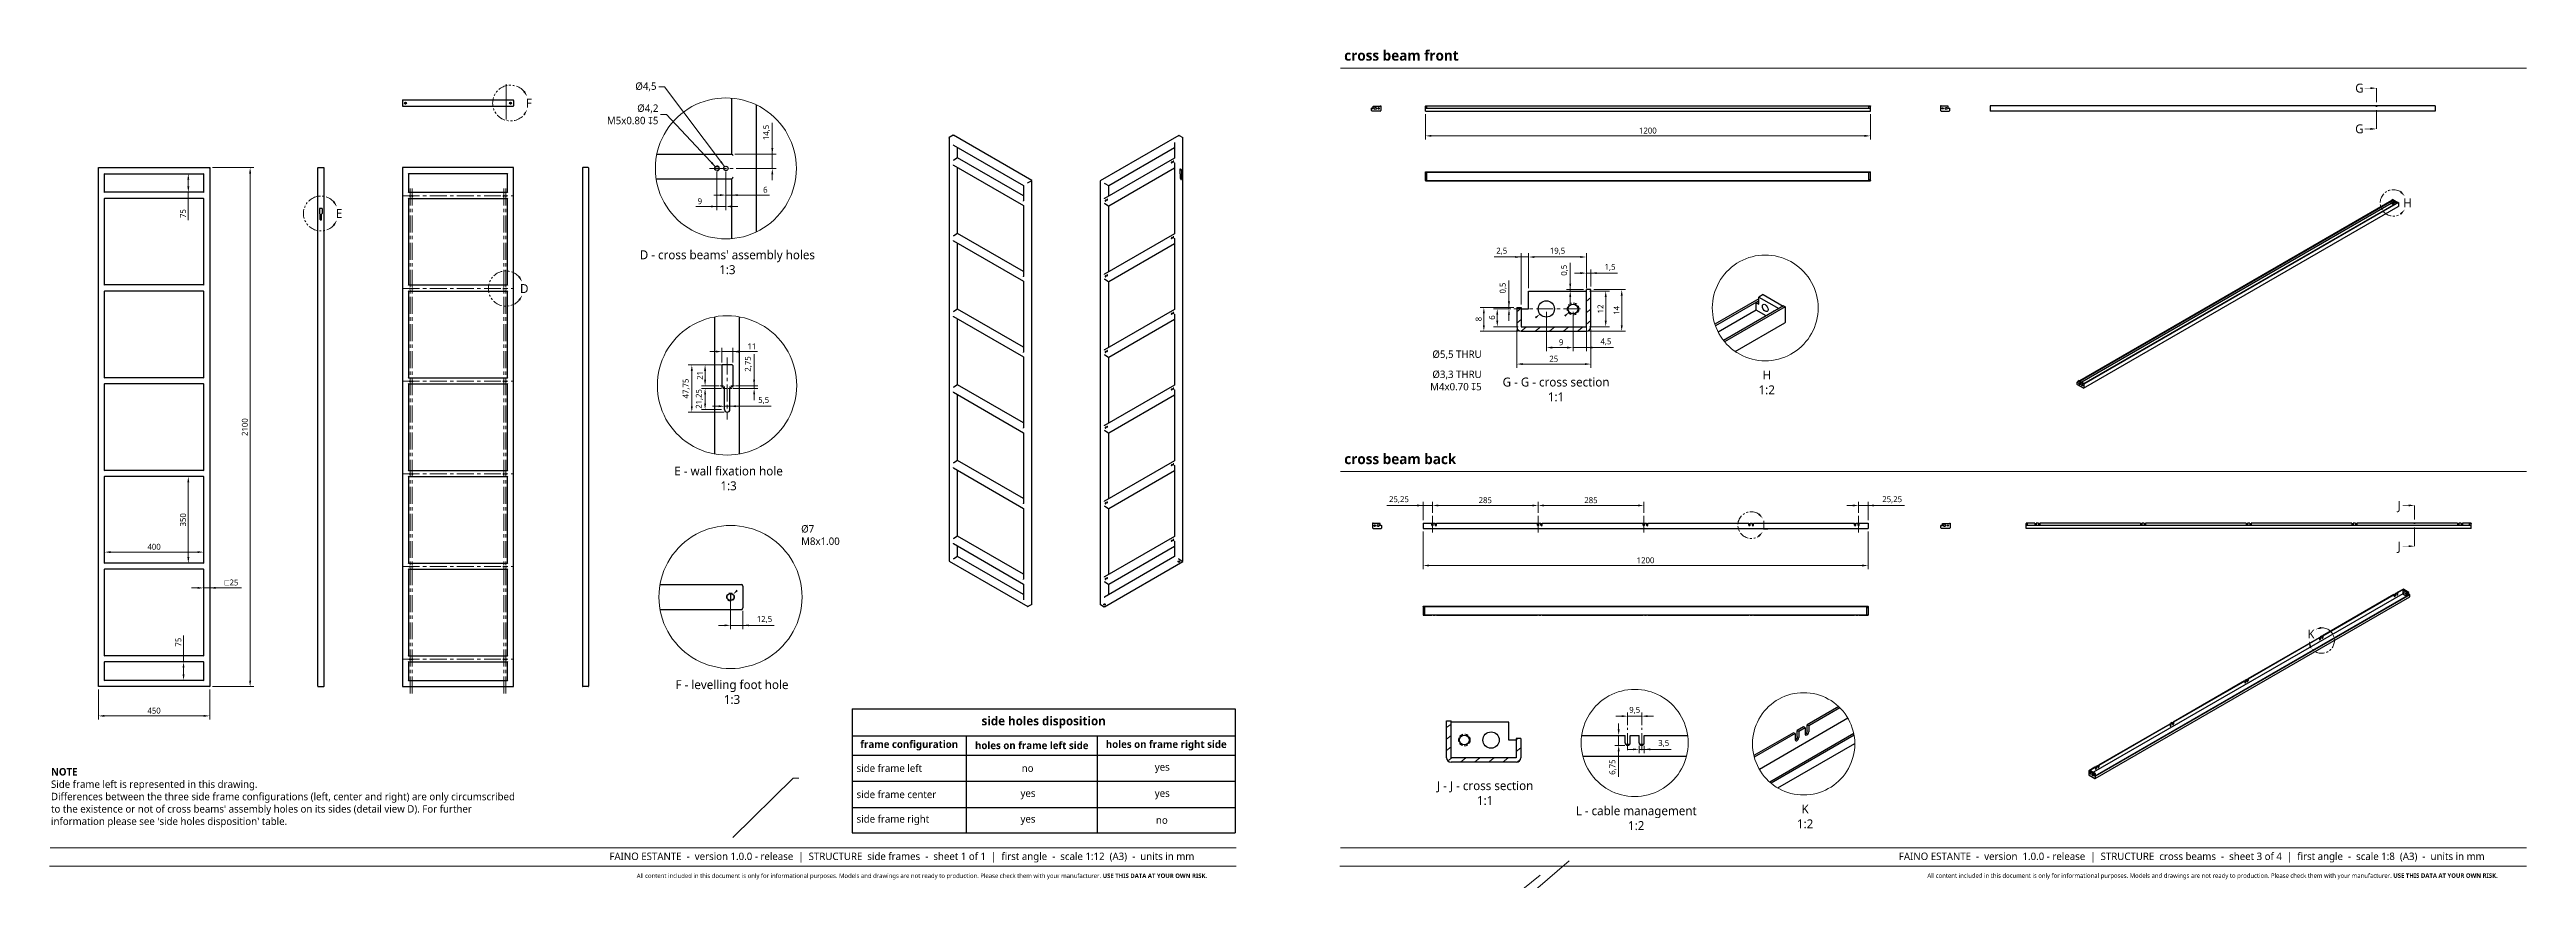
# Model space of a CAD drawing. Header units: inches. Extents: x 6 to 1987, y -21 to 287.
# Drawn here: x 717 to 1552, y 6 to 285 of the extents above; entities that cross this region are included whole.
import ezdxf

# ---------------------------------------------------------------- set-up
doc = ezdxf.new("R2010")
doc.units = ezdxf.units.IN
doc.header["$LTSCALE"] = 12.7
doc.header["$MEASUREMENT"] = 0
doc.header["$PDMODE"] = 33
doc.header["$PDSIZE"] = 1
for name, pattern in [('CENTER', [0.72, 0.45, -0.09, 0.09, -0.09]), ('HIDDEN', [0.15, 0.1, -0.05]), ('ONS_DASHDOT', [0.71, 0.5, -0.1, 0.01, -0.1]), ('ONS_PHANTOM', [0.5, 0.25, -0.05, 0.05, -0.05, 0.05, -0.05])]:
    doc.linetypes.add(name, pattern=pattern)
for name, color, linetype, lineweight in [('ANNOTATION_LINES', 7, 'Continuous', 13), ('ANNOTATION_TEXT', 7, 'Continuous', 25), ('BORDER_FRAME', 7, 'Continuous', 15), ('CENTERLINES', 251, 'CENTER', 13), ('DETAIL_VIEW_BORDER', 7, 'Continuous', 15), ('DETAIL_VIEW_PARENT_BORDER', 7, 'ONS_PHANTOM', 15), ('SECTION_CUTTING_LINE', 7, 'ONS_DASHDOT', 70), ('SKETCHED_GEOMETRY', 251, 'Continuous', 13), ('SURFACE_THREAD_SYMBOLS', 7, 'HIDDEN', 15), ('SURFACE_THREAD_SYMBOLS_ON_AXIS', 7, 'HIDDEN', 15), ('VIEW_HATCHES', 7, 'Continuous', 13), ('VIRTUAL_SHARPS', 251, 'Continuous', 13), ('Visible', 7, 'Continuous', 25)]:
    doc.layers.add(name, color=color, linetype=linetype, lineweight=lineweight)
doc.layers.add('TABLES', color=7, linetype='Continuous')
doc.styles.add('Onshape-Standard', font='NotoSans-Regular.ttf')
doc.styles.add('Onshape-Standard-Dimension', font='OpenSans-Regular.ttf')
doc.styles.add('Onshape-Standard-Hole-Callout', font='Open Sans', dxfattribs={"height": 2.5})
doc.styles.add('Onshape-Standard-NoteStyle', font='Open Sans', dxfattribs={"height": 2.5})
doc.styles.add('Onshape-Standard-Table-DataRow', font='NotoSans-Regular.ttf')
doc.styles.add('Onshape-Standard-Table-HeaderRow', font='NotoSans-Bold.ttf')
doc.styles.add('Onshape-Standard-Table-TitleRow', font='NotoSans-Bold.ttf')
doc.styles.add('Onshape-Standard-View-Label', font='Open Sans', dxfattribs={"height": 3})
doc.dimstyles.new('Onshape-ISO-25$0', dxfattribs={"dimtxt": 2, "dimasz": 2, "dimexe": 1.25, "dimexo": 1, "dimgap": 0.75, "dimtad": 1, "dimtxsty": 'Onshape-Standard-Dimension', "dimcen": 2.5, "dimclrd": 251, "dimclre": 251, "dimclrt": 251, "dimadec": 1, "dimazin": 0, "dimtfac": 1, "dimtmove": 0, "dimatfit": 3, "dimfxl": 1, "dimlwd": 13, "dimlwe": 13, "dimarcsym": 0})

msp = doc.modelspace()

# ---------------------------------------------------------------- texts
at = {"layer": 'ANNOTATION_TEXT', "attachment_point": 1, "style": 'Onshape-Standard-NoteStyle'}
for s, insert, char_height, width in [('{\\fOpen Sans|b1|i0|c0|p0;cross beam front}', (1153.45772, 285.12475), 3.5, 76.2246816), ('{\\fOpen Sans|b1|i0|c0|p0;cross beam back}', (1153.47625, 149.07221), 3.5, 76.2246816), ("{\\fOpen Sans|b1|i0|c0|p0;NOTE}\\PSide frame left is represented in this drawing.\\PDifferences between the three side frame configurations (left, center and right) are only circumscribed to the existence or not of cross beams' assembly holes on its sides (detail view D). For further information please see 'side holes disposition' table.", (717.49146, 43.08234), 2.5, 157.6643964), ('{\\fOpen Sans|b0|i0|c0|p0;\\W7.36084;  }FAINO ESTANTE  -  version 1.0.0 - release  |  STRUCTURE  side frames  -  sheet 1 of 1  |  first angle  -  scale 1:12  (A3)  -  units in mm', (893.28349, 14.59375), 2.5, 222.743421), ('{\\fOpen Sans|b0|i0|c0|p0;\\W7.18321;  }FAINO ESTANTE  -  version  1.0.0 - release  |  STRUCTURE  cross beams  -  sheet 3 of 4  |  first angle  -  scale 1:8  (A3)  -  units in mm', (1328.28349, 14.59375), 2.5, 222.743421), ('{\\fOpen Sans|b0|i0|c0|p0;\\W9.38940;      }All content included in this document is only for informational purposes. Models and drawings are not ready to production. Please check them with your manufacturer. {\\fOpen Sans|b1|i0|c0|p0;USE THIS DATA AT YOUR OWN RISK.}', (886.34371, 7.53383), 1.5, 230.5094998), ('{\\fOpen Sans|b0|i0|c0|p0;\\W9.38940;      }All content included in this document is only for informational purposes. Models and drawings are not ready to production. Please check them with your manufacturer. {\\fOpen Sans|b1|i0|c0|p0;USE THIS DATA AT YOUR OWN RISK.}', (1321.4382, 7.57923), 1.5, 230.5094998)]:
    msp.add_mtext(s, dxfattribs=dict(at, insert=insert, char_height=char_height, width=width))
at = {"layer": 'ANNOTATION_TEXT', "color": 251, "char_height": 2.5, "style": 'Onshape-Standard-Hole-Callout'}
for s, insert, attachment_point in [('%%c4,5', (921.62035, 272.80569), 6), ('%%c4,2 \\PM5x0.80 {\\FGDT.SHX|c0;x}5', (922.25983, 263.49761), 6), ('%%c5,5 THRU', (1199.79127, 182.4179), 6), ('%%c3,3 THRU \\PM4x0.70 {\\FGDT.SHX|c0;x}5', (1199.79127, 173.75803), 6), ('%%c7 \\PM8x1.00', (970.39238, 121.64901), 4)]:
    msp.add_mtext(s, dxfattribs=dict(at, insert=insert, attachment_point=attachment_point))
at = {"layer": 'ANNOTATION_TEXT', "color": 7, "char_height": 3, "attachment_point": 2, "style": 'Onshape-Standard-View-Label'}
for s, insert in [(" D - cross beams' assembly holes^J 1:3", (945.00363, 217.65038)), (' H ^J 1:2', (1295.38998, 177.12336)), (' G - G - cross section^J 1:1', (1224.36567, 174.76039)), (' E - wall fixation hole^J 1:3', (945.40563, 144.7652)), (' F - levelling foot hole^J 1:3', (946.56839, 72.72953)), (' J - J - cross section^J 1:1', (1200.46621, 38.66356)), (' L - cable management^J 1:2', (1251.38893, 30.20799)), (' K ^J 1:2', (1308.34012, 30.79138))]:
    msp.add_mtext(s, dxfattribs=dict(at, insert=insert))
at = {"layer": 'SECTION_CUTTING_LINE', "color": 7, "linetype": 'Continuous', "lineweight": -3, "char_height": 3, "attachment_point": 1, "style": 'Onshape-Standard'}
for s, insert, width in [('\\fOpen Sans|b0|i0|c0|p0;\\W1.0000000000;\\T1.0000000000;\\o\\lG', (1494.27513, 273.87761), 3.0470027), ('\\fOpen Sans|b0|i0|c0|p0;\\W1.0000000000;\\T1.0000000000;\\o\\lG', (1494.27513, 260.12761), 3.0470027), ('\\fOpen Sans|b0|i0|c0|p0;\\W1.0000000000;\\T1.0000000000;\\o\\lJ', (1508.55432, 133.15692), 1.1178474), ('\\fOpen Sans|b0|i0|c0|p0;\\W1.0000000000;\\T1.0000000000;\\o\\lJ', (1508.55432, 119.40692), 1.1178474)]:
    msp.add_mtext(s, dxfattribs=dict(at, insert=insert, width=width))
at = {"layer": 'SKETCHED_GEOMETRY', "color": 251, "char_height": 3, "attachment_point": 1, "style": 'Onshape-Standard'}
for s, insert, width in [('\\fNoto Sans|b0|i0|c0|p0;\\W1.0000000000;\\T1.0000000000;\\o\\lF', (877.60683, 268.81645), 2.1723433), ('\\fNoto Sans|b0|i0|c0|p0;\\W1.0000000000;\\T1.0000000000;\\o\\lH', (1510.47793, 235.16285), 3.1021798), ('\\fNoto Sans|b0|i0|c0|p0;\\W1.0000000000;\\T1.0000000000;\\o\\lE', (813.50949, 231.58405), 2.3276567), ('\\fNoto Sans|b0|i0|c0|p0;\\W1.0000000000;\\T1.0000000000;\\o\\lD', (875.6115, 206.2703), 3.0551771), ('\\fNoto Sans|b0|i0|c0|p0;\\W1.0000000000;\\T1.0000000000;\\o\\lL', (1294.34704, 126.5231), 2.1927793), ('\\fNoto Sans|b0|i0|c0|p0;\\W1.0000000000;\\T1.0000000000;\\o\\lK', (1478.17139, 89.79227), 2.5912807)]:
    msp.add_mtext(s, dxfattribs=dict(at, insert=insert, width=width))

# ---------------------------------------------------------------- blocks, each defined once
blk = doc.blocks.new('*D11')
at = {"layer": 'ANNOTATION_TEXT', "color": 251, "lineweight": 13}
for p, q in [((733.49, 69.56), (733.49, 59.43)), ((770.99, 69.56), (770.99, 59.43)), ((768.99, 60.68), (735.49, 60.68))]:
    blk.add_line(p, q, dxfattribs=at)
at = {"layer": 'ANNOTATION_TEXT', "color": 251}
for points in [[(735.49, 61.01), (735.49, 60.35), (733.49, 60.68)], [(768.99, 60.35), (768.99, 61.01), (770.99, 60.68)]]:
    blk.add_solid(points, dxfattribs=at)
at = {"layer": 'Defpoints', "color": 0}
for p in [(733.49, 70.56), (770.99, 70.56), (733.49, 60.68)]:
    blk.add_point(p, dxfattribs=at)
at = {"layer": 'ANNOTATION_TEXT', "color": 251, "insert": (752.24, 62.46), "char_height": 2, "attachment_point": 5, "style": 'Onshape-Standard-Dimension'}
blk.add_mtext('450', dxfattribs=at)
blk = doc.blocks.new('*D12')
at = {"layer": 'ANNOTATION_TEXT', "color": 251, "lineweight": 13}
for p, q in [((771.99, 245.56), (785.87, 245.56)), ((784.62, 243.56), (784.62, 72.56)), ((771.99, 70.56), (785.87, 70.56))]:
    blk.add_line(p, q, dxfattribs=at)
at = {"layer": 'ANNOTATION_TEXT', "color": 251}
for points in [[(784.96, 243.56), (784.29, 243.56), (784.62, 245.56)], [(784.29, 72.56), (784.96, 72.56), (784.62, 70.56)]]:
    blk.add_solid(points, dxfattribs=at)
at = {"layer": 'Defpoints', "color": 0}
for p in [(770.99, 245.56), (770.99, 70.56), (784.62, 70.56)]:
    blk.add_point(p, dxfattribs=at)
at = {"layer": 'ANNOTATION_TEXT', "color": 251, "insert": (782.85, 158.06), "char_height": 2, "attachment_point": 5, "rotation": 90, "style": 'Onshape-Standard-Dimension'}
blk.add_mtext('2100', dxfattribs=at)
blk = doc.blocks.new('*D13')
at = {"layer": 'ANNOTATION_TEXT', "color": 251, "lineweight": 13}
for p, q in [((762.18, 78.9), (762.18, 87.76)), ((761.18, 78.9), (760.93, 78.9)), ((762.18, 74.65), (762.18, 76.9)), ((761.18, 72.65), (760.93, 72.65))]:
    blk.add_line(p, q, dxfattribs=at)
at = {"layer": 'ANNOTATION_TEXT', "color": 251}
for points in [[(762.51, 76.9), (761.84, 76.9), (762.18, 78.9)], [(761.84, 74.65), (762.51, 74.65), (762.18, 72.65)]]:
    blk.add_solid(points, dxfattribs=at)
at = {"layer": 'Defpoints', "color": 0}
for p in [(762.18, 78.9), (762.18, 78.9), (762.18, 72.65)]:
    blk.add_point(p, dxfattribs=at)
at = {"layer": 'ANNOTATION_TEXT', "color": 251, "insert": (760.41, 85.56), "char_height": 2, "attachment_point": 5, "rotation": 90, "style": 'Onshape-Standard-Dimension'}
blk.add_mtext('75', dxfattribs=at)
blk = doc.blocks.new('*D14')
at = {"layer": 'ANNOTATION_TEXT', "color": 251, "lineweight": 13}
for p, q in [((766.91, 103.84), (764.91, 103.84)), ((768.91, 104.84), (768.91, 105.09)), ((768.91, 103.84), (770.99, 103.84)), ((770.99, 104.84), (770.99, 105.09)), ((770.99, 103.84), (781.71, 103.84)), ((772.99, 103.84), (774.99, 103.84))]:
    blk.add_line(p, q, dxfattribs=at)
at = {"layer": 'ANNOTATION_TEXT', "color": 251}
for points in [[(766.91, 103.51), (766.91, 104.18), (768.91, 103.84)], [(772.99, 104.18), (772.99, 103.51), (770.99, 103.84)]]:
    blk.add_solid(points, dxfattribs=at)
at = {"layer": 'Defpoints', "color": 0}
for p in [(768.91, 103.84), (770.99, 103.84), (770.99, 103.84)]:
    blk.add_point(p, dxfattribs=at)
at = {"layer": 'ANNOTATION_TEXT', "color": 251, "insert": (778.35, 105.65), "char_height": 2, "attachment_point": 5, "style": 'Onshape-Standard-Dimension'}
blk.add_mtext('{\\FGDT.SHX|c0;o}25', dxfattribs=at)
blk = doc.blocks.new('*D15')
at = {"layer": 'ANNOTATION_TEXT', "color": 251, "lineweight": 13}
for p, q in [((735.58, 113.23), (735.58, 117.16)), ((768.91, 113.23), (768.91, 117.16)), ((766.91, 115.91), (737.58, 115.91))]:
    blk.add_line(p, q, dxfattribs=at)
at = {"layer": 'ANNOTATION_TEXT', "color": 251}
for points in [[(737.58, 116.25), (737.58, 115.58), (735.58, 115.91)], [(766.91, 115.58), (766.91, 116.25), (768.91, 115.91)]]:
    blk.add_solid(points, dxfattribs=at)
at = {"layer": 'Defpoints', "color": 0}
for p in [(735.58, 115.91), (735.58, 112.23), (768.91, 112.23)]:
    blk.add_point(p, dxfattribs=at)
at = {"layer": 'ANNOTATION_TEXT', "color": 251, "insert": (752.24, 117.69), "char_height": 2, "attachment_point": 5, "style": 'Onshape-Standard-Dimension'}
blk.add_mtext('400', dxfattribs=at)
blk = doc.blocks.new('*D16')
at = {"layer": 'ANNOTATION_TEXT', "color": 251, "lineweight": 13}
for p, q in [((767.91, 141.4), (762.53, 141.4)), ((763.78, 139.4), (763.78, 114.23)), ((767.91, 112.23), (762.53, 112.23))]:
    blk.add_line(p, q, dxfattribs=at)
at = {"layer": 'ANNOTATION_TEXT', "color": 251}
for points in [[(764.12, 139.4), (763.45, 139.4), (763.78, 141.4)], [(763.45, 114.23), (764.12, 114.23), (763.78, 112.23)]]:
    blk.add_solid(points, dxfattribs=at)
at = {"layer": 'Defpoints', "color": 0}
for p in [(768.91, 141.4), (763.78, 112.23), (768.91, 112.23)]:
    blk.add_point(p, dxfattribs=at)
at = {"layer": 'ANNOTATION_TEXT', "color": 251, "insert": (762.01, 126.81), "char_height": 2, "attachment_point": 5, "rotation": 90, "style": 'Onshape-Standard-Dimension'}
blk.add_mtext('350', dxfattribs=at)
blk = doc.blocks.new('*D17')
at = {"layer": 'ANNOTATION_TEXT', "color": 251, "lineweight": 13}
for p, q in [((762.78, 243.48), (762.53, 243.48)), ((762.78, 237.23), (762.53, 237.23)), ((763.78, 241.48), (763.78, 239.23)), ((763.78, 237.23), (763.78, 227.86))]:
    blk.add_line(p, q, dxfattribs=at)
at = {"layer": 'ANNOTATION_TEXT', "color": 251}
for points in [[(764.12, 241.48), (763.45, 241.48), (763.78, 243.48)], [(763.45, 239.23), (764.12, 239.23), (763.78, 237.23)]]:
    blk.add_solid(points, dxfattribs=at)
at = {"layer": 'Defpoints', "color": 0}
for p in [(763.78, 243.48), (763.78, 237.23), (763.78, 237.23)]:
    blk.add_point(p, dxfattribs=at)
at = {"layer": 'ANNOTATION_TEXT', "color": 251, "insert": (762.02, 230.06), "char_height": 2, "attachment_point": 5, "rotation": 90, "style": 'Onshape-Standard-Dimension'}
blk.add_mtext('75', dxfattribs=at)
blk = doc.blocks.new('*D18')
at = {"layer": 'ANNOTATION_TEXT', "color": 251, "lineweight": 13}
for p, q in [((960.66, 250.12), (960.66, 260.68)), ((960.66, 252.12), (960.66, 254.12)), ((948, 250.12), (961.91, 250.12)), ((948.5, 245.29), (961.91, 245.29)), ((960.66, 245.29), (960.66, 250.12)), ((960.66, 243.29), (960.66, 241.29))]:
    blk.add_line(p, q, dxfattribs=at)
at = {"layer": 'ANNOTATION_TEXT', "color": 251}
for points in [[(960.33, 252.12), (960.99, 252.12), (960.66, 250.12)], [(960.99, 243.29), (960.33, 243.29), (960.66, 245.29)]]:
    blk.add_solid(points, dxfattribs=at)
at = {"layer": 'Defpoints', "color": 0}
for p in [(947, 250.12), (947.5, 245.29), (960.66, 250.12)]:
    blk.add_point(p, dxfattribs=at)
at = {"layer": 'ANNOTATION_TEXT', "color": 251, "insert": (958.73, 257.4), "char_height": 2, "attachment_point": 5, "rotation": 90, "style": 'Onshape-Standard-Dimension'}
blk.add_mtext('14,5', dxfattribs=at)
blk = doc.blocks.new('*D19')
at = {"layer": 'ANNOTATION_TEXT', "color": 251, "lineweight": 13}
for p, q in [((942, 244.29), (942, 231.21)), ((945, 244.29), (945, 231.21)), ((942, 232.46), (934.83, 232.46)), ((940, 232.46), (938, 232.46)), ((942, 232.46), (945, 232.46)), ((947, 232.46), (949, 232.46))]:
    blk.add_line(p, q, dxfattribs=at)
at = {"layer": 'ANNOTATION_TEXT', "color": 251}
for points in [[(940, 232.13), (940, 232.79), (942, 232.46)], [(947, 232.79), (947, 232.13), (945, 232.46)]]:
    blk.add_solid(points, dxfattribs=at)
at = {"layer": 'Defpoints', "color": 0}
for p in [(942, 245.29), (945, 245.29), (945, 232.46)]:
    blk.add_point(p, dxfattribs=at)
at = {"layer": 'ANNOTATION_TEXT', "color": 251, "insert": (936.23, 234.23), "char_height": 2, "attachment_point": 5, "style": 'Onshape-Standard-Dimension'}
blk.add_mtext('9', dxfattribs=at)
blk = doc.blocks.new('*D20')
at = {"layer": 'ANNOTATION_TEXT', "color": 251, "lineweight": 13}
for p, q in [((945, 244.29), (945, 235.04)), ((943, 236.29), (941, 236.29)), ((945, 236.29), (947, 236.29)), ((947, 240.79), (947, 235.04)), ((947, 236.29), (959.72, 236.29)), ((949, 236.29), (951, 236.29))]:
    blk.add_line(p, q, dxfattribs=at)
at = {"layer": 'ANNOTATION_TEXT', "color": 251}
for points in [[(943, 235.96), (943, 236.62), (945, 236.29)], [(949, 236.62), (949, 235.96), (947, 236.29)]]:
    blk.add_solid(points, dxfattribs=at)
at = {"layer": 'Defpoints', "color": 0}
for p in [(945, 245.29), (947, 241.79), (947, 236.29)]:
    blk.add_point(p, dxfattribs=at)
at = {"layer": 'ANNOTATION_TEXT', "color": 251, "insert": (958.32, 238.06), "char_height": 2, "attachment_point": 5, "style": 'Onshape-Standard-Dimension'}
blk.add_mtext('6', dxfattribs=at)
blk = doc.blocks.new('*D21')
at = {"layer": 'ANNOTATION_TEXT', "color": 251, "lineweight": 13}
for p, q in [((943.64, 179.85), (943.64, 184.77)), ((947.3, 179.85), (947.3, 184.77)), ((941.64, 183.52), (939.64, 183.52)), ((943.64, 183.52), (947.3, 183.52)), ((947.3, 183.52), (955.68, 183.52)), ((949.3, 183.52), (951.3, 183.52))]:
    blk.add_line(p, q, dxfattribs=at)
at = {"layer": 'ANNOTATION_TEXT', "color": 251}
for points in [[(941.64, 183.19), (941.64, 183.86), (943.64, 183.52)], [(949.3, 183.86), (949.3, 183.19), (947.3, 183.52)]]:
    blk.add_solid(points, dxfattribs=at)
at = {"layer": 'Defpoints', "color": 0}
for p in [(943.64, 178.85), (947.3, 183.52), (947.3, 178.85)]:
    blk.add_point(p, dxfattribs=at)
at = {"layer": 'ANNOTATION_TEXT', "color": 251, "insert": (953.77, 185.27), "char_height": 2, "attachment_point": 5, "style": 'Onshape-Standard-Dimension'}
blk.add_mtext('11', dxfattribs=at)
blk = doc.blocks.new('*D22')
at = {"layer": 'ANNOTATION_TEXT', "color": 251, "lineweight": 13}
for p, q in [((942.55, 165.1), (940.55, 165.1)), ((944.55, 166.1), (944.55, 166.35)), ((944.55, 165.1), (946.39, 165.1)), ((946.39, 166.1), (946.39, 166.35)), ((946.39, 165.1), (960.26, 165.1)), ((948.39, 165.1), (950.39, 165.1))]:
    blk.add_line(p, q, dxfattribs=at)
at = {"layer": 'ANNOTATION_TEXT', "color": 251}
for points in [[(942.55, 164.77), (942.55, 165.43), (944.55, 165.1)], [(948.39, 165.43), (948.39, 164.77), (946.39, 165.1)]]:
    blk.add_solid(points, dxfattribs=at)
at = {"layer": 'Defpoints', "color": 0}
for p in [(944.55, 165.1), (946.39, 165.1), (946.39, 165.1)]:
    blk.add_point(p, dxfattribs=at)
at = {"layer": 'ANNOTATION_TEXT', "color": 251, "insert": (957.75, 167.03), "char_height": 2, "attachment_point": 5, "style": 'Onshape-Standard-Dimension'}
blk.add_mtext('5,5', dxfattribs=at)
blk = doc.blocks.new('*D23')
at = {"layer": 'ANNOTATION_TEXT', "color": 251, "lineweight": 13}
for p, q in [((946.14, 179.02), (932.28, 179.02)), ((933.53, 165.1), (933.53, 177.02)), ((944.47, 163.1), (932.28, 163.1))]:
    blk.add_line(p, q, dxfattribs=at)
at = {"layer": 'ANNOTATION_TEXT', "color": 251}
for points in [[(933.86, 177.02), (933.19, 177.02), (933.53, 179.02)], [(933.19, 165.1), (933.86, 165.1), (933.53, 163.1)]]:
    blk.add_solid(points, dxfattribs=at)
at = {"layer": 'Defpoints', "color": 0}
for p in [(933.53, 179.02), (947.14, 179.02), (945.47, 163.1)]:
    blk.add_point(p, dxfattribs=at)
at = {"layer": 'ANNOTATION_TEXT', "color": 251, "insert": (931.6, 171.06), "char_height": 2, "attachment_point": 5, "rotation": 90, "style": 'Onshape-Standard-Dimension'}
blk.add_mtext('47,75', dxfattribs=at)
blk = doc.blocks.new('*D24')
at = {"layer": 'ANNOTATION_TEXT', "color": 251, "lineweight": 13}
for p, q in [((942.8, 179.02), (936.75, 179.02)), ((938, 174.02), (938, 177.02)), ((942.64, 172.02), (936.75, 172.02))]:
    blk.add_line(p, q, dxfattribs=at)
at = {"layer": 'ANNOTATION_TEXT', "color": 251}
for points in [[(938.33, 177.02), (937.66, 177.02), (938, 179.02)], [(937.66, 174.02), (938.33, 174.02), (938, 172.02)]]:
    blk.add_solid(points, dxfattribs=at)
at = {"layer": 'Defpoints', "color": 0}
for p in [(938, 179.02), (943.8, 179.02), (943.64, 172.02)]:
    blk.add_point(p, dxfattribs=at)
at = {"layer": 'ANNOTATION_TEXT', "color": 251, "insert": (936.24, 175.52), "char_height": 2, "attachment_point": 5, "rotation": 90, "style": 'Onshape-Standard-Dimension'}
blk.add_mtext('21', dxfattribs=at)
blk = doc.blocks.new('*D25')
at = {"layer": 'ANNOTATION_TEXT', "color": 251, "lineweight": 13}
for p, q in [((943.55, 171.1), (936.75, 171.1)), ((938, 169.1), (938, 166.02)), ((943.55, 164.02), (936.75, 164.02))]:
    blk.add_line(p, q, dxfattribs=at)
at = {"layer": 'ANNOTATION_TEXT', "color": 251}
for points in [[(938.33, 169.1), (937.66, 169.1), (938, 171.1)], [(937.66, 166.02), (938.33, 166.02), (938, 164.02)]]:
    blk.add_solid(points, dxfattribs=at)
at = {"layer": 'Defpoints', "color": 0}
for p in [(944.55, 171.1), (938, 164.02), (944.55, 164.02)]:
    blk.add_point(p, dxfattribs=at)
at = {"layer": 'ANNOTATION_TEXT', "color": 251, "insert": (936.06, 167.56), "char_height": 2, "attachment_point": 5, "rotation": 90, "style": 'Onshape-Standard-Dimension'}
blk.add_mtext('21,25', dxfattribs=at)
blk = doc.blocks.new('*D26')
at = {"layer": 'ANNOTATION_TEXT', "color": 251, "lineweight": 13}
for p, q in [((954.53, 172.02), (954.53, 182.69)), ((954.53, 174.02), (954.53, 176.02)), ((947.39, 171.1), (955.78, 171.1)), ((948.3, 172.02), (955.78, 172.02)), ((954.53, 171.1), (954.53, 172.02)), ((954.53, 169.1), (954.53, 167.1))]:
    blk.add_line(p, q, dxfattribs=at)
at = {"layer": 'ANNOTATION_TEXT', "color": 251}
for points in [[(954.2, 174.02), (954.86, 174.02), (954.53, 172.02)], [(954.86, 169.1), (954.2, 169.1), (954.53, 171.1)]]:
    blk.add_solid(points, dxfattribs=at)
at = {"layer": 'Defpoints', "color": 0}
for p in [(946.39, 171.1), (947.3, 172.02), (954.53, 172.02)]:
    blk.add_point(p, dxfattribs=at)
at = {"layer": 'ANNOTATION_TEXT', "color": 251, "insert": (952.59, 179.35), "char_height": 2, "attachment_point": 5, "rotation": 90, "style": 'Onshape-Standard-Dimension'}
blk.add_mtext('2,75', dxfattribs=at)
blk = doc.blocks.new('*D27')
at = {"layer": 'ANNOTATION_TEXT', "color": 251, "lineweight": 13}
for p, q in [((946.57, 99.77), (946.57, 89.97)), ((950.74, 96.11), (950.74, 89.97)), ((944.57, 91.22), (942.57, 91.22)), ((946.57, 91.22), (950.74, 91.22)), ((950.74, 91.22), (961.29, 91.22)), ((952.74, 91.22), (954.74, 91.22))]:
    blk.add_line(p, q, dxfattribs=at)
at = {"layer": 'ANNOTATION_TEXT', "color": 251}
for points in [[(944.57, 90.89), (944.57, 91.55), (946.57, 91.22)], [(952.74, 91.55), (952.74, 90.89), (950.74, 91.22)]]:
    blk.add_solid(points, dxfattribs=at)
at = {"layer": 'Defpoints', "color": 0}
for p in [(946.57, 100.77), (950.74, 97.11), (950.74, 91.22)]:
    blk.add_point(p, dxfattribs=at)
at = {"layer": 'ANNOTATION_TEXT', "color": 251, "insert": (958.01, 93.16), "char_height": 2, "attachment_point": 5, "style": 'Onshape-Standard-Dimension'}
blk.add_mtext('12,5', dxfattribs=at)
blk = doc.blocks.new('*T28')
at = {"layer": 'TABLES', "color": 0, "linetype": 'ByBlock', "lineweight": -2}
for p, q in [((0, 0), (129.14, 0)), ((0, 0), (0, -41.76)), ((129.14, 0), (129.14, -41.76)), ((0, -9.07), (129.14, -9.07)), ((0, -15.57), (129.14, -15.57)), ((38.47, -9.07), (38.47, -41.76)), ((82.66, -9.07), (82.66, -41.76)), ((0, -24.41), (129.14, -24.41)), ((0, -33.25), (129.14, -33.25)), ((0, -41.76), (129.14, -41.76))]:
    blk.add_line(p, q, dxfattribs=at)
at = {"layer": 'TABLES', "color": 0}
for s, insert, char_height, width, attachment_point, style in [('side holes disposition', (64.57, -4.53), 3, 126.1398, 5, 'Onshape-Standard-Table-TitleRow'), ('frame configuration', (19.23, -12.32), 2.5, 35.4693, 5, 'Onshape-Standard-Table-HeaderRow'), ('holes on frame left side', (60.56, -12.32), 2.5, 41.1909, 5, 'Onshape-Standard-Table-HeaderRow'), ('holes on frame right side', (105.9, -12.32), 2.5, 43.4796, 5, 'Onshape-Standard-Table-HeaderRow'), ('{\\H0.71429x;side frame left}', (1.5, -19.99), 3.5, 35.4693, 4, 'Onshape-Standard-Table-DataRow'), ('{\\fNoto Sans|b0|i0|c0|p0;\\W6.76984;   }no', (39.97, -19.99), 2.5, 41.1909, 4, 'Onshape-Standard-Table-DataRow'), ('{\\fNoto Sans|b0|i0|c0|p0;\\W7.03045;   }yes', (84.16, -19.99), 2.5, 43.4796, 4, 'Onshape-Standard-Table-DataRow'), ('side frame center', (1.5, -28.83), 2.5, 35.4693, 4, 'Onshape-Standard-Table-DataRow'), ('{\\fNoto Sans|b0|i0|c0|p0;\\W9.91415;  }yes', (39.97, -28.83), 2.5, 41.1909, 4, 'Onshape-Standard-Table-DataRow'), ('{\\fNoto Sans|b0|i0|c0|p0;\\W7.03045;   }yes', (84.16, -28.83), 2.5, 43.4796, 4, 'Onshape-Standard-Table-DataRow'), ('side frame right', (1.5, -37.5), 2.5, 35.4693, 4, 'Onshape-Standard-Table-DataRow'), ('{\\fNoto Sans|b0|i0|c0|p0;\\W9.91415;  }yes', (39.97, -37.5), 2.5, 41.1909, 4, 'Onshape-Standard-Table-DataRow'), ('{\\fNoto Sans|b0|i0|c0|p0;\\W7.19085;   }no', (84.16, -37.5), 2.5, 43.4796, 4, 'Onshape-Standard-Table-DataRow')]:
    blk.add_mtext(s, dxfattribs=dict(at, insert=insert, char_height=char_height, width=width, attachment_point=attachment_point, style=style))
blk = doc.blocks.new('*D30')
at = {"layer": 'ANNOTATION_TEXT', "color": 251, "lineweight": 13}
for p, q in [((1233.1, 209.99), (1231.1, 209.99)), ((1235.1, 205.42), (1235.1, 211.24)), ((1236.6, 209.99), (1235.1, 209.99)), ((1236.6, 205.42), (1236.6, 211.24)), ((1236.6, 209.99), (1245.56, 209.99)), ((1238.6, 209.99), (1240.6, 209.99))]:
    blk.add_line(p, q, dxfattribs=at)
at = {"layer": 'ANNOTATION_TEXT', "color": 251}
for points in [[(1233.1, 209.66), (1233.1, 210.33), (1235.1, 209.99)], [(1238.6, 210.33), (1238.6, 209.66), (1236.6, 209.99)]]:
    blk.add_solid(points, dxfattribs=at)
at = {"layer": 'Defpoints', "color": 0}
for p in [(1235.1, 209.99), (1235.1, 204.42), (1236.6, 204.42)]:
    blk.add_point(p, dxfattribs=at)
at = {"layer": 'ANNOTATION_TEXT', "color": 251, "insert": (1243.08, 211.92), "char_height": 2, "attachment_point": 5, "style": 'Onshape-Standard-Dimension'}
blk.add_mtext('1,5', dxfattribs=at)
blk = doc.blocks.new('*D31')
at = {"layer": 'ANNOTATION_TEXT', "color": 251, "lineweight": 13}
for p, q in [((1236.1, 203.92), (1242.87, 203.92)), ((1241.62, 201.92), (1241.62, 193.92)), ((1236.1, 191.92), (1242.87, 191.92))]:
    blk.add_line(p, q, dxfattribs=at)
at = {"layer": 'ANNOTATION_TEXT', "color": 251}
for points in [[(1241.96, 201.92), (1241.29, 201.92), (1241.62, 203.92)], [(1241.29, 193.92), (1241.96, 193.92), (1241.62, 191.92)]]:
    blk.add_solid(points, dxfattribs=at)
at = {"layer": 'Defpoints', "color": 0}
for p in [(1235.1, 203.92), (1235.1, 191.92), (1241.62, 191.92)]:
    blk.add_point(p, dxfattribs=at)
at = {"layer": 'ANNOTATION_TEXT', "color": 251, "insert": (1239.86, 197.92), "char_height": 2, "attachment_point": 5, "rotation": 90, "style": 'Onshape-Standard-Dimension'}
blk.add_mtext('12', dxfattribs=at)
blk = doc.blocks.new('*D32')
at = {"layer": 'ANNOTATION_TEXT', "color": 251, "lineweight": 13}
for p, q in [((1237.6, 204.42), (1248.26, 204.42)), ((1247.01, 192.42), (1247.01, 202.42)), ((1236.1, 190.42), (1248.26, 190.42))]:
    blk.add_line(p, q, dxfattribs=at)
at = {"layer": 'ANNOTATION_TEXT', "color": 251}
for points in [[(1247.35, 202.42), (1246.68, 202.42), (1247.01, 204.42)], [(1246.68, 192.42), (1247.35, 192.42), (1247.01, 190.42)]]:
    blk.add_solid(points, dxfattribs=at)
at = {"layer": 'Defpoints', "color": 0}
for p in [(1236.6, 204.42), (1247.01, 204.42), (1235.1, 190.42)]:
    blk.add_point(p, dxfattribs=at)
at = {"layer": 'ANNOTATION_TEXT', "color": 251, "insert": (1245.26, 197.42), "char_height": 2, "attachment_point": 5, "rotation": 90, "style": 'Onshape-Standard-Dimension'}
blk.add_mtext('14', dxfattribs=at)
blk = doc.blocks.new('*D33')
at = {"layer": 'ANNOTATION_TEXT', "color": 251, "lineweight": 13}
for p, q in [((1235.1, 203.42), (1235.1, 183.63)), ((1230.6, 196.92), (1230.6, 183.63)), ((1228.6, 184.88), (1226.6, 184.88)), ((1230.6, 184.88), (1235.1, 184.88)), ((1235.1, 184.88), (1244.24, 184.88)), ((1237.1, 184.88), (1239.1, 184.88))]:
    blk.add_line(p, q, dxfattribs=at)
at = {"layer": 'ANNOTATION_TEXT', "color": 251}
for points in [[(1228.6, 184.54), (1228.6, 185.21), (1230.6, 184.88)], [(1237.1, 185.21), (1237.1, 184.54), (1235.1, 184.88)]]:
    blk.add_solid(points, dxfattribs=at)
at = {"layer": 'Defpoints', "color": 0}
for p in [(1235.1, 204.42), (1230.6, 197.92), (1235.1, 184.88)]:
    blk.add_point(p, dxfattribs=at)
at = {"layer": 'ANNOTATION_TEXT', "color": 251, "insert": (1241.67, 186.81), "char_height": 2, "attachment_point": 5, "style": 'Onshape-Standard-Dimension'}
blk.add_mtext('4,5', dxfattribs=at)
blk = doc.blocks.new('*D34')
at = {"layer": 'ANNOTATION_TEXT', "color": 251, "lineweight": 13}
for p, q in [((1221.6, 196.92), (1221.6, 183.63)), ((1230.6, 196.92), (1230.6, 183.63)), ((1223.6, 184.88), (1228.6, 184.88))]:
    blk.add_line(p, q, dxfattribs=at)
at = {"layer": 'ANNOTATION_TEXT', "color": 251}
for points in [[(1223.6, 185.21), (1223.6, 184.54), (1221.6, 184.88)], [(1228.6, 184.54), (1228.6, 185.21), (1230.6, 184.88)]]:
    blk.add_solid(points, dxfattribs=at)
at = {"layer": 'Defpoints', "color": 0}
for p in [(1221.6, 197.92), (1230.6, 197.92), (1230.6, 184.88)]:
    blk.add_point(p, dxfattribs=at)
at = {"layer": 'ANNOTATION_TEXT', "color": 251, "insert": (1226.6, 186.65), "char_height": 2, "attachment_point": 5, "style": 'Onshape-Standard-Dimension'}
blk.add_mtext('9', dxfattribs=at)
blk = doc.blocks.new('*D35')
at = {"layer": 'ANNOTATION_TEXT', "color": 251, "lineweight": 13}
for p, q in [((1229.65, 204.42), (1229.65, 213.48)), ((1234.1, 204.42), (1228.4, 204.42)), ((1228.65, 203.92), (1228.4, 203.92)), ((1229.65, 206.42), (1229.65, 208.42)), ((1229.65, 204.42), (1229.65, 203.92)), ((1229.65, 201.92), (1229.65, 199.92))]:
    blk.add_line(p, q, dxfattribs=at)
at = {"layer": 'ANNOTATION_TEXT', "color": 251}
for points in [[(1229.32, 206.42), (1229.99, 206.42), (1229.65, 204.42)], [(1229.99, 201.92), (1229.32, 201.92), (1229.65, 203.92)]]:
    blk.add_solid(points, dxfattribs=at)
at = {"layer": 'Defpoints', "color": 0}
for p in [(1229.65, 203.92), (1229.65, 203.92), (1235.1, 204.42)]:
    blk.add_point(p, dxfattribs=at)
at = {"layer": 'ANNOTATION_TEXT', "color": 251, "insert": (1227.71, 210.95), "char_height": 2, "attachment_point": 5, "rotation": 90, "style": 'Onshape-Standard-Dimension'}
blk.add_mtext('0,5', dxfattribs=at)
blk = doc.blocks.new('*D36')
at = {"layer": 'ANNOTATION_TEXT', "color": 251, "lineweight": 13}
for p, q in [((1209.6, 197.92), (1203.81, 197.92)), ((1205.06, 195.92), (1205.06, 193.92)), ((1212.1, 191.92), (1203.81, 191.92))]:
    blk.add_line(p, q, dxfattribs=at)
at = {"layer": 'ANNOTATION_TEXT', "color": 251}
for points in [[(1205.39, 195.92), (1204.72, 195.92), (1205.06, 197.92)], [(1204.72, 193.92), (1205.39, 193.92), (1205.06, 191.92)]]:
    blk.add_solid(points, dxfattribs=at)
at = {"layer": 'Defpoints', "color": 0}
for p in [(1210.6, 197.92), (1205.06, 191.92), (1213.1, 191.92)]:
    blk.add_point(p, dxfattribs=at)
at = {"layer": 'ANNOTATION_TEXT', "color": 251, "insert": (1203.28, 195), "char_height": 2, "attachment_point": 5, "rotation": 90, "style": 'Onshape-Standard-Dimension'}
blk.add_mtext('6', dxfattribs=at)
blk = doc.blocks.new('*D37')
at = {"layer": 'ANNOTATION_TEXT', "color": 251, "lineweight": 13}
for p, q in [((1209.01, 198.42), (1209.01, 207.48)), ((1209.01, 200.42), (1209.01, 202.42)), ((1210.6, 198.42), (1207.76, 198.42)), ((1209.6, 197.92), (1207.76, 197.92)), ((1209.01, 197.92), (1209.01, 198.42)), ((1209.01, 195.92), (1209.01, 193.92))]:
    blk.add_line(p, q, dxfattribs=at)
at = {"layer": 'ANNOTATION_TEXT', "color": 251}
for points in [[(1208.67, 200.42), (1209.34, 200.42), (1209.01, 198.42)], [(1209.34, 195.92), (1208.67, 195.92), (1209.01, 197.92)]]:
    blk.add_solid(points, dxfattribs=at)
at = {"layer": 'Defpoints', "color": 0}
for p in [(1209.01, 198.42), (1210.6, 197.92), (1211.6, 198.42)]:
    blk.add_point(p, dxfattribs=at)
at = {"layer": 'ANNOTATION_TEXT', "color": 251, "insert": (1207.06, 204.95), "char_height": 2, "attachment_point": 5, "rotation": 90, "style": 'Onshape-Standard-Dimension'}
blk.add_mtext('0,5', dxfattribs=at)
blk = doc.blocks.new('*D38')
at = {"layer": 'ANNOTATION_TEXT', "color": 251, "lineweight": 13}
for p, q in [((1215.6, 204.92), (1215.6, 216.67)), ((1217.6, 215.42), (1233.1, 215.42)), ((1235.1, 204.92), (1235.1, 216.67))]:
    blk.add_line(p, q, dxfattribs=at)
at = {"layer": 'ANNOTATION_TEXT', "color": 251}
for points in [[(1217.6, 215.75), (1217.6, 215.08), (1215.6, 215.42)], [(1233.1, 215.08), (1233.1, 215.75), (1235.1, 215.42)]]:
    blk.add_solid(points, dxfattribs=at)
at = {"layer": 'Defpoints', "color": 0}
for p in [(1235.1, 215.42), (1215.6, 203.92), (1235.1, 203.92)]:
    blk.add_point(p, dxfattribs=at)
at = {"layer": 'ANNOTATION_TEXT', "color": 251, "insert": (1225.35, 217.36), "char_height": 2, "attachment_point": 5, "style": 'Onshape-Standard-Dimension'}
blk.add_mtext('19,5', dxfattribs=at)
blk = doc.blocks.new('*D39')
at = {"layer": 'ANNOTATION_TEXT', "color": 251, "lineweight": 13}
for p, q in [((1213.1, 215.42), (1204.02, 215.42)), ((1211.1, 215.42), (1209.1, 215.42)), ((1213.1, 199.42), (1213.1, 216.67)), ((1215.6, 215.42), (1213.1, 215.42)), ((1215.6, 204.92), (1215.6, 216.67)), ((1217.6, 215.42), (1219.6, 215.42))]:
    blk.add_line(p, q, dxfattribs=at)
at = {"layer": 'ANNOTATION_TEXT', "color": 251}
for points in [[(1211.1, 215.08), (1211.1, 215.75), (1213.1, 215.42)], [(1217.6, 215.75), (1217.6, 215.08), (1215.6, 215.42)]]:
    blk.add_solid(points, dxfattribs=at)
at = {"layer": 'Defpoints', "color": 0}
for p in [(1213.1, 215.42), (1215.6, 203.92), (1213.1, 198.42)]:
    blk.add_point(p, dxfattribs=at)
at = {"layer": 'ANNOTATION_TEXT', "color": 251, "insert": (1206.56, 217.36), "char_height": 2, "attachment_point": 5, "style": 'Onshape-Standard-Dimension'}
blk.add_mtext('2,5', dxfattribs=at)
blk = doc.blocks.new('*D40')
at = {"layer": 'ANNOTATION_TEXT', "color": 251, "lineweight": 13}
for p, q in [((1210.6, 198.42), (1199.29, 198.42)), ((1200.54, 196.42), (1200.54, 192.42)), ((1212.1, 190.42), (1199.29, 190.42))]:
    blk.add_line(p, q, dxfattribs=at)
at = {"layer": 'ANNOTATION_TEXT', "color": 251}
for points in [[(1200.87, 196.42), (1200.21, 196.42), (1200.54, 198.42)], [(1200.21, 192.42), (1200.87, 192.42), (1200.54, 190.42)]]:
    blk.add_solid(points, dxfattribs=at)
at = {"layer": 'Defpoints', "color": 0}
for p in [(1211.6, 198.42), (1200.54, 190.42), (1213.1, 190.42)]:
    blk.add_point(p, dxfattribs=at)
at = {"layer": 'ANNOTATION_TEXT', "color": 251, "insert": (1198.77, 194.48), "char_height": 2, "attachment_point": 5, "rotation": 90, "style": 'Onshape-Standard-Dimension'}
blk.add_mtext('8', dxfattribs=at)
blk = doc.blocks.new('*D41')
at = {"layer": 'ANNOTATION_TEXT', "color": 251, "lineweight": 13}
for p, q in [((1211.6, 190.92), (1211.6, 178.06)), ((1236.6, 190.92), (1236.6, 178.06)), ((1213.6, 179.31), (1234.6, 179.31))]:
    blk.add_line(p, q, dxfattribs=at)
at = {"layer": 'ANNOTATION_TEXT', "color": 251}
for points in [[(1213.6, 179.65), (1213.6, 178.98), (1211.6, 179.31)], [(1234.6, 178.98), (1234.6, 179.65), (1236.6, 179.31)]]:
    blk.add_solid(points, dxfattribs=at)
at = {"layer": 'Defpoints', "color": 0}
for p in [(1211.6, 191.92), (1236.6, 191.92), (1236.6, 179.31)]:
    blk.add_point(p, dxfattribs=at)
at = {"layer": 'ANNOTATION_TEXT', "color": 251, "insert": (1224.1, 181.09), "char_height": 2, "attachment_point": 5, "style": 'Onshape-Standard-Dimension'}
blk.add_mtext('25', dxfattribs=at)
blk = doc.blocks.new('*D42')
at = {"layer": 'ANNOTATION_TEXT', "color": 251, "lineweight": 13}
for p, q in [((1252.88, 50.61), (1252.88, 48.16)), ((1254.63, 50.61), (1254.63, 48.16)), ((1250.88, 49.41), (1248.88, 49.41)), ((1252.88, 49.41), (1254.63, 49.41)), ((1254.63, 49.41), (1263.72, 49.41)), ((1256.63, 49.41), (1258.63, 49.41))]:
    blk.add_line(p, q, dxfattribs=at)
at = {"layer": 'ANNOTATION_TEXT', "color": 251}
for points in [[(1250.88, 49.08), (1250.88, 49.74), (1252.88, 49.41)], [(1256.63, 49.74), (1256.63, 49.08), (1254.63, 49.41)]]:
    blk.add_solid(points, dxfattribs=at)
at = {"layer": 'Defpoints', "color": 0}
for p in [(1252.88, 51.61), (1254.63, 51.61), (1254.63, 49.41)]:
    blk.add_point(p, dxfattribs=at)
at = {"layer": 'ANNOTATION_TEXT', "color": 251, "insert": (1261.17, 51.35), "char_height": 2, "attachment_point": 5, "style": 'Onshape-Standard-Dimension'}
blk.add_mtext('3,5', dxfattribs=at)
blk = doc.blocks.new('*D43')
at = {"layer": 'ANNOTATION_TEXT', "color": 251, "lineweight": 13}
for p, q in [((1247.01, 60.59), (1245.01, 60.59)), ((1249.01, 57.61), (1249.01, 61.84)), ((1249.01, 60.59), (1253.76, 60.59)), ((1253.76, 57.61), (1253.76, 61.84)), ((1255.76, 60.59), (1257.76, 60.59))]:
    blk.add_line(p, q, dxfattribs=at)
at = {"layer": 'ANNOTATION_TEXT', "color": 251}
for points in [[(1247.01, 60.26), (1247.01, 60.93), (1249.01, 60.59)], [(1255.76, 60.93), (1255.76, 60.26), (1253.76, 60.59)]]:
    blk.add_solid(points, dxfattribs=at)
at = {"layer": 'Defpoints', "color": 0}
for p in [(1253.76, 60.59), (1249.01, 56.61), (1253.76, 56.61)]:
    blk.add_point(p, dxfattribs=at)
at = {"layer": 'ANNOTATION_TEXT', "color": 251, "insert": (1251.38, 62.53), "char_height": 2, "attachment_point": 5, "style": 'Onshape-Standard-Dimension'}
blk.add_mtext('9,5', dxfattribs=at)
blk = doc.blocks.new('*D44')
at = {"layer": 'ANNOTATION_TEXT', "color": 251, "lineweight": 13}
for p, q in [((1247.13, 54.11), (1244.73, 54.11)), ((1248.01, 50.73), (1244.73, 50.73)), ((1245.98, 56.11), (1245.98, 58.11)), ((1245.98, 54.11), (1245.98, 50.73)), ((1245.98, 48.73), (1245.98, 40.1))]:
    blk.add_line(p, q, dxfattribs=at)
at = {"layer": 'ANNOTATION_TEXT', "color": 251}
for points in [[(1245.65, 56.11), (1246.32, 56.11), (1245.98, 54.11)], [(1246.32, 48.73), (1245.65, 48.73), (1245.98, 50.73)]]:
    blk.add_solid(points, dxfattribs=at)
at = {"layer": 'Defpoints', "color": 0}
for p in [(1245.98, 50.73), (1248.13, 54.11), (1249.01, 50.73)]:
    blk.add_point(p, dxfattribs=at)
at = {"layer": 'ANNOTATION_TEXT', "color": 251, "insert": (1244.04, 43.41), "char_height": 2, "attachment_point": 5, "rotation": 90, "style": 'Onshape-Standard-Dimension'}
blk.add_mtext('6,75', dxfattribs=at)
blk = doc.blocks.new('*D45')
at = {"layer": 'ANNOTATION_TEXT', "color": 251, "lineweight": 13}
for p, q in [((1180.05, 131.64), (1167.78, 131.64)), ((1178.05, 131.64), (1176.05, 131.64)), ((1180.05, 126.66), (1180.05, 132.89)), ((1180.05, 131.64), (1183.2, 131.64)), ((1183.2, 129.16), (1183.2, 132.89)), ((1185.2, 131.64), (1187.2, 131.64))]:
    blk.add_line(p, q, dxfattribs=at)
at = {"layer": 'ANNOTATION_TEXT', "color": 251}
for points in [[(1178.05, 131.3), (1178.05, 131.97), (1180.05, 131.64)], [(1185.2, 131.97), (1185.2, 131.3), (1183.2, 131.64)]]:
    blk.add_solid(points, dxfattribs=at)
at = {"layer": 'Defpoints', "color": 0}
for p in [(1180.05, 125.66), (1183.2, 131.64), (1183.2, 128.16)]:
    blk.add_point(p, dxfattribs=at)
at = {"layer": 'ANNOTATION_TEXT', "color": 251, "insert": (1171.91, 133.58), "char_height": 2, "attachment_point": 5, "style": 'Onshape-Standard-Dimension'}
blk.add_mtext('25,25', dxfattribs=at)
blk = doc.blocks.new('*D46')
at = {"layer": 'ANNOTATION_TEXT', "color": 251, "lineweight": 13}
for p, q in [((1183.2, 129.16), (1183.2, 132.89)), ((1185.2, 131.64), (1216.83, 131.64)), ((1218.83, 129.16), (1218.83, 132.89))]:
    blk.add_line(p, q, dxfattribs=at)
at = {"layer": 'ANNOTATION_TEXT', "color": 251}
for points in [[(1185.2, 131.97), (1185.2, 131.3), (1183.2, 131.64)], [(1216.83, 131.3), (1216.83, 131.97), (1218.83, 131.64)]]:
    blk.add_solid(points, dxfattribs=at)
at = {"layer": 'Defpoints', "color": 0}
for p in [(1183.2, 128.16), (1218.83, 131.64), (1218.83, 128.16)]:
    blk.add_point(p, dxfattribs=at)
at = {"layer": 'ANNOTATION_TEXT', "color": 251, "insert": (1201.01, 133.41), "char_height": 2, "attachment_point": 5, "style": 'Onshape-Standard-Dimension'}
blk.add_mtext('285', dxfattribs=at)
blk = doc.blocks.new('*D47')
at = {"layer": 'ANNOTATION_TEXT', "color": 251, "lineweight": 13}
for p, q in [((1218.83, 129.16), (1218.83, 132.89)), ((1220.83, 131.64), (1252.45, 131.64)), ((1254.45, 129.16), (1254.45, 132.89))]:
    blk.add_line(p, q, dxfattribs=at)
at = {"layer": 'ANNOTATION_TEXT', "color": 251}
for points in [[(1220.83, 131.97), (1220.83, 131.3), (1218.83, 131.64)], [(1252.45, 131.3), (1252.45, 131.97), (1254.45, 131.64)]]:
    blk.add_solid(points, dxfattribs=at)
at = {"layer": 'Defpoints', "color": 0}
for p in [(1218.83, 128.16), (1254.45, 131.64), (1254.45, 128.16)]:
    blk.add_point(p, dxfattribs=at)
at = {"layer": 'ANNOTATION_TEXT', "color": 251, "insert": (1236.64, 133.41), "char_height": 2, "attachment_point": 5, "style": 'Onshape-Standard-Dimension'}
blk.add_mtext('285', dxfattribs=at)
blk = doc.blocks.new('*D48')
at = {"layer": 'ANNOTATION_TEXT', "color": 251, "lineweight": 13}
for p, q in [((1324.89, 131.64), (1322.89, 131.64)), ((1326.89, 129.16), (1326.89, 132.89)), ((1326.89, 131.64), (1330.05, 131.64)), ((1330.05, 126.66), (1330.05, 132.89)), ((1330.05, 131.64), (1342.31, 131.64)), ((1332.05, 131.64), (1334.05, 131.64))]:
    blk.add_line(p, q, dxfattribs=at)
at = {"layer": 'ANNOTATION_TEXT', "color": 251}
for points in [[(1324.89, 131.3), (1324.89, 131.97), (1326.89, 131.64)], [(1332.05, 131.97), (1332.05, 131.3), (1330.05, 131.64)]]:
    blk.add_solid(points, dxfattribs=at)
at = {"layer": 'Defpoints', "color": 0}
for p in [(1326.89, 128.16), (1330.05, 131.64), (1330.05, 125.66)]:
    blk.add_point(p, dxfattribs=at)
at = {"layer": 'ANNOTATION_TEXT', "color": 251, "insert": (1338.18, 133.58), "char_height": 2, "attachment_point": 5, "style": 'Onshape-Standard-Dimension'}
blk.add_mtext('25,25', dxfattribs=at)
blk = doc.blocks.new('*D49')
at = {"layer": 'ANNOTATION_TEXT', "color": 251, "lineweight": 13}
for p, q in [((1180.05, 122.91), (1180.05, 110.14)), ((1330.05, 122.91), (1330.05, 110.14)), ((1182.05, 111.39), (1328.05, 111.39))]:
    blk.add_line(p, q, dxfattribs=at)
at = {"layer": 'ANNOTATION_TEXT', "color": 251}
for points in [[(1182.05, 111.72), (1182.05, 111.05), (1180.05, 111.39)], [(1328.05, 111.05), (1328.05, 111.72), (1330.05, 111.39)]]:
    blk.add_solid(points, dxfattribs=at)
at = {"layer": 'Defpoints', "color": 0}
for p in [(1180.05, 123.91), (1330.05, 123.91), (1330.05, 111.39)]:
    blk.add_point(p, dxfattribs=at)
at = {"layer": 'ANNOTATION_TEXT', "color": 251, "insert": (1255.05, 113.16), "char_height": 2, "attachment_point": 5, "style": 'Onshape-Standard-Dimension'}
blk.add_mtext('1200', dxfattribs=at)
blk = doc.blocks.new('*D50')
at = {"layer": 'ANNOTATION_TEXT', "color": 251, "lineweight": 13}
for p, q in [((1180.83, 263.6), (1180.83, 255.01)), ((1330.83, 263.6), (1330.83, 255.01)), ((1182.83, 256.26), (1328.83, 256.26))]:
    blk.add_line(p, q, dxfattribs=at)
at = {"layer": 'ANNOTATION_TEXT', "color": 251}
for points in [[(1182.83, 256.6), (1182.83, 255.93), (1180.83, 256.26)], [(1328.83, 255.93), (1328.83, 256.6), (1330.83, 256.26)]]:
    blk.add_solid(points, dxfattribs=at)
at = {"layer": 'Defpoints', "color": 0}
for p in [(1180.83, 264.6), (1330.83, 264.6), (1330.83, 256.26)]:
    blk.add_point(p, dxfattribs=at)
at = {"layer": 'ANNOTATION_TEXT', "color": 251, "insert": (1255.83, 258.04), "char_height": 2, "attachment_point": 5, "style": 'Onshape-Standard-Dimension'}
blk.add_mtext('1200', dxfattribs=at)

# ---------------------------------------------------------------- dimensions: what is measured, and where the dimension line sits
at = {"layer": 'ANNOTATION_TEXT'}
for base, p1, p2, angle, override, picture, middle, dimtype in [((960.65842, 250.12241), (947.50363, 245.28907), (947.00363, 250.12241, -0.5), 90, {"dimlfac": 3, "dimpost": ''}, '*D18', (960.65842, 257.39897), 160), ((1330.82808, 256.26274), (1180.82808, 264.59695), (1330.82808, 264.59695), 0, {"dimlfac": 8, "dimpost": ''}, '*D50', (1255.82808, 256.26274), 161), ((763.78188, 237.22863), (763.78188, 243.47863, 0.67188), (763.78188, 237.22863, 0.67188), 90, {"dimlfac": 12, "dimpost": ''}, '*D17', (763.78188, 230.05667), 160), ((784.62292, 70.56197), (770.99169, 245.56197), (770.99169, 70.56197), 270, {"dimlfac": 12, "dimpost": ''}, '*D12', (784.62292, 158.06197), 161), ((1235.10065, 215.41533), (1215.60065, 203.91626, -597.75), (1235.10065, 203.91626, -597.75), 0, {"dimlfac": 1, "dimpost": ''}, '*D38', (1225.35065, 215.41533), 161), ((1229.65383, 203.91626), (1235.10065, 204.41626, -443.51532), (1229.65383, 203.91626, -597.75), 90, {"dimlfac": 1, "dimpost": ''}, '*D35', (1229.65383, 210.94691), 160), ((1235.10065, 209.99281), (1236.60065, 204.41626, -443.51532), (1235.10065, 204.41626, -443.51532), 180, {"dimlfac": 1, "dimpost": ''}, '*D30', (1243.07953, 209.99281), 161), ((1209.00592, 198.41626), (1210.60065, 197.91626, -597.75), (1211.60065, 198.41626, -443.51532), 90, {"dimlfac": 1, "dimpost": ''}, '*D37', (1209.00592, 204.94691), 160), ((1247.01177, 204.41626), (1235.10065, 190.41626, -443.51532), (1236.60065, 204.41626, -443.51532), 90, {"dimlfac": 1, "dimpost": ''}, '*D32', (1247.01177, 197.41626), 160), ((1241.62317, 191.91626), (1235.10065, 203.91626, -597.75), (1235.10065, 191.91626, -443.51532), 90, {"dimlfac": 1, "dimpost": ''}, '*D31', (1241.62317, 197.91626), 160), ((1200.54127, 190.41626), (1211.60065, 198.41626, -443.51532), (1213.10065, 190.41626, -443.51532), 90, {"dimlfac": 1, "dimpost": ''}, '*D40', (1200.54127, 194.48146), 160), ((1205.05575, 191.91626), (1210.60065, 197.91626, -597.75), (1213.10065, 191.91626, -443.51532), 90, {"dimlfac": 1, "dimpost": ''}, '*D36', (1205.05575, 194.99874), 160), ((937.99681, 179.01762), (943.63649, 172.01762), (943.80316, 179.01762, 6.25), 90, {"dimlfac": 3, "dimpost": ''}, '*D24', (937.99681, 175.51762), 160), ((954.5299, 172.01762), (946.38649, 171.10095), (947.30316, 172.01762), 90, {"dimlfac": 3, "dimpost": ''}, '*D26', (954.5299, 179.35413), 160), ((937.99681, 164.01762), (944.55316, 171.10095), (944.55316, 164.01762, 6.25), 90, {"dimlfac": 3, "dimpost": ''}, '*D25', (937.99681, 167.55929), 160), ((763.78188, 112.22863), (768.90835, 141.3953), (768.90835, 112.22863), 270, {"dimlfac": 12, "dimpost": ''}, '*D16', (763.78188, 126.81197), 161), ((735.57502, 115.91179), (768.90835, 112.22863), (735.57502, 112.22863), 180, {"dimlfac": 12, "dimpost": ''}, '*D15', (752.24169, 115.91179), 161), ((1330.04617, 111.38685), (1180.04617, 123.90692), (1330.04617, 123.90692), 0, {"dimlfac": 8, "dimpost": ''}, '*D49', (1255.04617, 111.38685), 161), ((762.17606, 78.8953), (762.17606, 72.6453, 0.67187), (762.17606, 78.8953, 0.67188), 90, {"dimlfac": 12, "dimpost": ''}, '*D13', (762.17606, 85.55509), 160), ((733.49169, 60.68023), (770.99169, 70.56197), (733.49169, 70.56197), 180, {"dimlfac": 12, "dimpost": ''}, '*D11', (752.24169, 60.68023), 161)]:
    dim = msp.add_linear_dim(base=base, p1=p1, p2=p2, angle=angle, dimstyle='Onshape-ISO-25$0', override=override, dxfattribs=at)
    dim.commit()
    dim.dimension.update_dxf_attribs({"geometry": picture, "text_midpoint": middle, "dimtype": dimtype})
for base, p1, p2, override, picture, middle in [((945.00363, 232.45838), (942.00363, 245.28907), (945.00363, 245.28907), {"dimlfac": 3, "dimpost": ''}, '*D19', (936.23262, 232.45838)), ((947.00363, 236.28987), (945.00363, 245.28907), (947.00363, 241.78907, -0.5), {"dimlfac": 3, "dimpost": ''}, '*D20', (958.32022, 236.28987)), ((1213.10065, 215.41533), (1215.60065, 203.91626, -597.75), (1213.10065, 198.41626, -443.51532), {"dimlfac": 1, "dimpost": ''}, '*D39', (1206.56182, 215.41533)), ((1235.10065, 184.87695), (1230.60065, 197.91626, -597.75), (1235.10065, 204.41626, -443.51532), {"dimlfac": 1, "dimpost": ''}, '*D33', (1241.67149, 184.87695)), ((1230.60065, 184.87695), (1221.60065, 197.91626, -597.75), (1230.60065, 197.91626, -597.75), {"dimlfac": 1, "dimpost": ''}, '*D34', (1226.60065, 184.87695)), ((947.30316, 183.52193), (943.63649, 178.85095, 6.25), (947.30316, 178.85095, 6.25), {"dimlfac": 3, "dimpost": ''}, '*D21', (953.77447, 183.52193)), ((1236.60065, 179.31207), (1211.60065, 191.91626, -443.51532), (1236.60065, 191.91626, -443.51532), {"dimlfac": 1, "dimpost": ''}, '*D41', (1224.10065, 179.31207)), ((946.38649, 165.09958), (944.55316, 165.09958, 6.25), (946.38649, 165.09958, 6.25), {"dimlfac": 3, "dimpost": ''}, '*D22', (957.74544, 165.09958)), ((1183.20242, 131.6354), (1180.04617, 125.65692, 1.65625), (1183.20242, 128.15692), {"dimlfac": 8, "dimpost": ''}, '*D45', (1171.91197, 131.6354)), ((1218.82742, 131.6354), (1183.20242, 128.15692), (1218.82742, 128.15692), {"dimlfac": 8, "dimpost": ''}, '*D46', (1201.01492, 131.6354)), ((1254.45242, 131.6354), (1218.82742, 128.15692), (1254.45242, 128.15692), {"dimlfac": 8, "dimpost": ''}, '*D47', (1236.63992, 131.6354)), ((1330.04617, 131.6354), (1326.88992, 128.15692), (1330.04617, 125.65692, 1.65625), {"dimlfac": 8, "dimpost": ''}, '*D48', (1338.18036, 131.6354)), ((770.99169, 103.84272), (768.90835, 103.84272, 0.67188), (770.99169, 103.84272, 0.67188), {"dimlfac": 12, "dimpost": '{\\FGDT.SHX|c0;o}<>'}, '*D14', (778.35191, 103.84272)), ((950.73505, 91.22012), (946.56839, 100.77276, 33.33333), (950.73505, 97.10609, 33.33333), {"dimlfac": 3, "dimpost": ''}, '*D27', (958.01162, 91.22012)), ((1253.75557, 60.59237), (1249.00557, 56.60805), (1253.75557, 56.60805), {"dimlfac": 2, "dimpost": ''}, '*D43', (1251.38057, 60.59237)), ((1254.63057, 49.40871), (1252.88057, 51.60805, -193), (1254.63057, 51.60805, -193), {"dimlfac": 2, "dimpost": ''}, '*D42', (1261.17349, 49.40871))]:
    dim = msp.add_linear_dim(base=base, p1=p1, p2=p2, dimstyle='Onshape-ISO-25$0', override=override, dxfattribs=at)
    dim.commit()
    dim.dimension.update_dxf_attribs({"geometry": picture, "text_midpoint": middle, "dimtype": 160})
for base, p1, p2, override, picture, middle in [((933.52664, 179.01762), (945.46983, 163.10095, 6.25), (947.13649, 179.01762, 6.25), {"dimlfac": 3, "dimpost": ''}, '*D23', (931.59544, 171.05929)), ((1245.98433, 50.73305), (1248.13057, 54.10805, -193), (1249.00557, 50.73305, -193), {"dimlfac": 2, "dimpost": ''}, '*D44', (1244.04427, 43.41493))]:
    dim = msp.add_linear_dim(base=base, p1=p1, p2=p2, angle=90, dimstyle='Onshape-ISO-25$0', override=override, dxfattribs=at)
    dim.commit()
    dim.dimension.update_dxf_attribs({"geometry": picture, "text_midpoint": middle})

# ---------------------------------------------------------------- hatches: boundary and pattern name
at = {"layer": 'VIEW_HATCHES'}
h = msp.add_hatch(dxfattribs=at)
h.set_pattern_fill('LINE', color=256, scale=24, angle=39, style=0)
h.set_pattern_definition([(39, (1249.1006, 99.9163), (-1.88796, 2.33144), [])])
edge = h.paths.add_edge_path()
edge.add_line((1213.10065, 198.41626), (1213.10065, 191.91626))
edge.add_line((1211.60065, 198.41626), (1213.10065, 198.41626))
edge.add_line((1211.60065, 198.41626), (1211.60065, 191.91626))
edge.add_arc((1213.10065, 191.91626), 1.5, 180, 270)
edge.add_line((1213.10065, 190.41626), (1235.10065, 190.41626))
edge.add_arc((1235.10065, 191.91626), 1.5, 270, 360)
edge.add_line((1236.60065, 191.91626), (1236.60065, 204.41626))
edge.add_line((1236.60065, 204.41626), (1235.10065, 204.41626))
edge.add_line((1235.10065, 191.91626), (1235.10065, 204.41626))
edge.add_line((1213.10065, 191.91626), (1235.10065, 191.91626))
h = msp.add_hatch(dxfattribs=at)
h.set_pattern_fill('LINE', color=256, scale=24, angle=39, style=0)
h.set_pattern_definition([(39, (1600.4662, -45.4564), (-1.887961, 2.331438), [])])
edge = h.paths.add_edge_path()
edge.add_line((1187.96621, 46.54356), (1187.96621, 59.04356))
edge.add_arc((1189.46621, 46.54356), 1.5, 180, 270, ccw=False)
edge.add_line((1211.46621, 45.04356), (1189.46621, 45.04356))
edge.add_arc((1211.46621, 46.54356), 1.5, 270, 360, ccw=False)
edge.add_line((1212.96621, 53.04356), (1212.96621, 46.54356))
edge.add_line((1212.96621, 53.04356), (1211.46621, 53.04356))
edge.add_line((1211.46621, 53.04356), (1211.46621, 46.54356))
edge.add_line((1211.46621, 46.54356), (1189.46621, 46.54356))
edge.add_line((1189.46621, 46.54356), (1189.46621, 59.04356))
edge.add_line((1187.96621, 59.04356), (1189.46621, 59.04356))

# ---------------------------------------------------------------- linework, layer by layer
at = {"layer": 'ANNOTATION_LINES', "color": 251}
for points in [[(944.55369, 245.88912), (924.37035, 272.80569), (922.37035, 272.80569)], [(941.52602, 245.80082), (925.00983, 263.49761), (923.00983, 263.49761)]]:
    msp.add_lwpolyline(points, dxfattribs=at)
at = {"layer": 'ANNOTATION_LINES', "color": 251, "extrusion": (0, -0.999255, -0.038585)}
msp.add_lwpolyline([(1229.35024, -306.24758), (1202.54127, 291.94789), (1200.54127, 291.94789)], dxfattribs=at)
at = {"layer": 'ANNOTATION_LINES', "color": 251, "extrusion": (0, -0.999735, -0.023019)}
msp.add_lwpolyline([(1219.46703, -303.31174), (1202.54127, 294.59669), (1200.54127, 294.59669)], dxfattribs=at)
at = {"layer": 'ANNOTATION_LINES', "color": 251, "extrusion": (0, 0.856866, 0.515539)}
msp.add_lwpolyline([(-947.39722, -38.09442), (-967.64238, -76.99586), (-969.64238, -76.99586)], dxfattribs=at)
at = {"layer": 'ANNOTATION_LINES', "color": 251}
for points in [[(940.40511, 247.4904), (941.52602, 245.80082), (939.91773, 247.03554)], [(943.62053, 247.68921), (944.55369, 245.88912), (943.08716, 247.28926)], [(1217.705, 195.17809), (1219.46703, 196.18128), (1218.1256, 194.66085)], [(1227.61711, 195.78738), (1229.35024, 196.8397), (1228.05208, 195.28217)], [(949.05268, 102.76454), (947.39722, 101.59382), (948.5835, 103.23816)]]:
    msp.add_solid(points, dxfattribs=at)
at = {"layer": 'BORDER_FRAME'}
for p, q in [((1117, 10), (717, 10)), ((1552, 10), (1152, 10))]:
    msp.add_line(p, q, dxfattribs=at)
at = {"layer": 'CENTERLINES'}
for p, q in [((939.50363, 245.28907), (947.50363, 245.28907)), ((836.03408, 236.0203), (873.36742, 236.0203)), ((838.53408, 238.5203, 0.06439), (838.53408, 68.06197, -0.06439)), ((839.28408, 238.5203, 0.06439), (839.28408, 68.06197, -0.06439)), ((870.11742, 238.5203, 0.06439), (870.11742, 68.06197, -0.06439)), ((870.86742, 238.5203, 0.06439), (870.86742, 68.06197, -0.06439)), ((836.03408, 204.7703), (873.36742, 204.7703)), ((1233.10065, 197.91626), (1210.60065, 197.91626)), ((945.46983, 181.51762), (945.46983, 160.60095)), ((836.03408, 173.5203), (873.36742, 173.5203)), ((836.03408, 142.2703), (873.36742, 142.2703)), ((1183.20242, 122.53192), (1183.20242, 128.15692)), ((1218.82742, 122.53192), (1218.82742, 128.15692)), ((1254.45242, 122.53192), (1254.45242, 128.15692)), ((1326.88992, 122.53192), (1326.88992, 128.15692)), ((836.03408, 111.0203), (873.36742, 111.0203)), ((836.03408, 79.7703), (873.36742, 79.7703)), ((1249.00557, 49.10805), (1249.00557, 56.60805)), ((1253.75557, 49.10805), (1253.75557, 56.60805))]:
    msp.add_line(p, q, dxfattribs=at)
at = {"layer": 'DETAIL_VIEW_BORDER', "flags": 128}
for points in [[(968.76608, 245.28907), (968.71919, 246.78113), (968.5787, 248.2673), (968.34518, 249.74171), (968.01954, 251.19855), (967.60306, 252.63207), (967.09739, 254.03661), (966.50453, 255.40663), (965.82682, 256.73672), (965.06693, 258.02163), (964.22785, 259.25629), (963.31291, 260.43583), (962.32571, 261.55559), (961.27014, 262.61115), (960.15038, 263.59835), (958.97085, 264.5133), (957.73619, 265.35237), (956.45128, 266.11226), (955.12119, 266.78998), (953.75117, 267.38284), (952.34663, 267.8885), (950.91311, 268.30498), (949.45627, 268.63062), (947.98185, 268.86415), (946.49569, 269.00463), (945.00363, 269.05152), (943.51157, 269.00463), (942.02541, 268.86415), (940.55099, 268.63062), (939.09415, 268.30498), (937.66063, 267.8885), (936.25609, 267.38284), (934.88607, 266.78998), (933.55598, 266.11226), (932.27107, 265.35237), (931.03641, 264.5133), (929.85688, 263.59835), (928.73712, 262.61115), (927.68155, 261.55559), (926.69435, 260.43583), (925.77941, 259.25629), (924.94033, 258.02163), (924.18044, 256.73672), (923.50273, 255.40663), (922.90987, 254.03661), (922.4042, 252.63207), (921.98772, 251.19855), (921.66208, 249.74171), (921.42856, 248.2673), (921.28807, 246.78113), (921.24118, 245.28907), (921.28807, 243.79702), (921.42856, 242.31085), (921.66208, 240.83644), (921.98772, 239.37959), (922.4042, 237.94607), (922.90987, 236.54153), (923.50273, 235.17152), (924.18044, 233.84143), (924.94033, 232.55652), (925.77941, 231.32186), (926.69435, 230.14232), (927.68155, 229.02256), (928.73712, 227.967), (929.85688, 226.97979), (931.03641, 226.06485), (932.27107, 225.22578), (933.55598, 224.46588), (934.88607, 223.78817), (936.25609, 223.19531), (937.66063, 222.68965), (939.09415, 222.27317), (940.55099, 221.94753), (942.02541, 221.714), (943.51157, 221.57352), (945.00363, 221.52663), (946.49569, 221.57352), (947.98185, 221.714), (949.45627, 221.94753), (950.91311, 222.27317), (952.34663, 222.68965), (953.75117, 223.19531), (955.12119, 223.78817), (956.45128, 224.46588), (957.73619, 225.22578), (958.97085, 226.06485), (960.15038, 226.97979), (961.27014, 227.967), (962.32571, 229.02256), (963.31291, 230.14232), (964.22785, 231.32186), (965.06693, 232.55652), (965.82682, 233.84143), (966.50453, 235.17152), (967.09739, 236.54153), (967.60306, 237.94607), (968.01954, 239.37959), (968.34518, 240.83644), (968.5787, 242.31085), (968.71919, 243.79702)], [(1313.22732, 198.24443), (1313.19212, 199.36444), (1313.08666, 200.48004), (1312.91137, 201.58681), (1312.66692, 202.68039), (1312.35429, 203.75647), (1311.97471, 204.81079), (1311.52968, 205.8392), (1311.02096, 206.83763), (1310.45054, 207.80215), (1309.82069, 208.72895), (1309.13388, 209.61437), (1308.39284, 210.45493), (1307.60048, 211.24729), (1306.75993, 211.98833), (1305.8745, 212.67514), (1304.9477, 213.30499), (1303.98318, 213.87541), (1302.98475, 214.38413), (1301.95634, 214.82916), (1300.90202, 215.20874), (1299.82595, 215.52137), (1298.73236, 215.76582), (1297.62559, 215.94111), (1296.51, 216.04657), (1295.38998, 216.08176), (1294.26996, 216.04657), (1293.15437, 215.94111), (1292.0476, 215.76582), (1290.95402, 215.52137), (1289.87794, 215.20874), (1288.82362, 214.82916), (1287.79521, 214.38413), (1286.79678, 213.87541), (1285.83226, 213.30499), (1284.90546, 212.67514), (1284.02004, 211.98833), (1283.17948, 211.24729), (1282.38712, 210.45493), (1281.64608, 209.61437), (1280.95927, 208.72895), (1280.32942, 207.80215), (1279.759, 206.83763), (1279.25028, 205.8392), (1278.80525, 204.81079), (1278.42567, 203.75647), (1278.11304, 202.68039), (1277.86859, 201.58681), (1277.6933, 200.48004), (1277.58784, 199.36444), (1277.55265, 198.24443), (1277.58784, 197.12441), (1277.6933, 196.00882), (1277.86859, 194.90205), (1278.11304, 193.80846), (1278.42567, 192.73239), (1278.80525, 191.67807), (1279.25028, 190.64966), (1279.759, 189.65123), (1280.32942, 188.68671), (1280.95927, 187.75991), (1281.64608, 186.87448), (1282.38712, 186.03393), (1283.17948, 185.24157), (1284.02004, 184.50053), (1284.90546, 183.81372), (1285.83226, 183.18387), (1286.79678, 182.61345), (1287.79521, 182.10473), (1288.82362, 181.65969), (1289.87794, 181.28012), (1290.95402, 180.96749), (1292.0476, 180.72304), (1293.15437, 180.54775), (1294.26996, 180.44229), (1295.38998, 180.40709), (1296.51, 180.44229), (1297.62559, 180.54775), (1298.73236, 180.72304), (1299.82595, 180.96749), (1300.90202, 181.28012), (1301.95634, 181.65969), (1302.98475, 182.10473), (1303.98318, 182.61345), (1304.9477, 183.18387), (1305.8745, 183.81372), (1306.75993, 184.50053), (1307.60048, 185.24157), (1308.39284, 186.03393), (1309.13388, 186.87448), (1309.82069, 187.75991), (1310.45054, 188.68671), (1311.02096, 189.65123), (1311.52968, 190.64966), (1311.97471, 191.67807), (1312.35429, 192.73239), (1312.66692, 193.80846), (1312.91137, 194.90205), (1313.08666, 196.00882), (1313.19212, 197.12441)], [(968.89721, 172.10594), (968.85085, 173.58099), (968.71197, 175.05022), (968.48111, 176.50783), (968.15918, 177.94806), (967.74745, 179.36524), (967.24755, 180.75377), (966.66145, 182.10817), (965.99146, 183.4231), (965.24023, 184.69336), (964.41072, 185.91395), (963.5062, 187.08004), (962.53025, 188.18704), (961.48672, 189.23057), (960.37973, 190.20652), (959.21363, 191.11103), (957.99305, 191.94054), (956.72278, 192.69178), (955.40786, 193.36176), (954.05346, 193.94787), (952.66492, 194.44777), (951.24775, 194.8595), (949.80751, 195.18143), (948.3499, 195.41229), (946.88068, 195.55117), (945.40563, 195.59753), (943.93058, 195.55117), (942.46135, 195.41229), (941.00374, 195.18143), (939.56351, 194.8595), (938.14633, 194.44777), (936.7578, 193.94787), (935.4034, 193.36176), (934.08847, 192.69178), (932.81821, 191.94054), (931.59762, 191.11103), (930.43153, 190.20652), (929.32453, 189.23057), (928.281, 188.18704), (927.30505, 187.08004), (926.40054, 185.91395), (925.57103, 184.69336), (924.81979, 183.4231), (924.14981, 182.10817), (923.5637, 180.75377), (923.0638, 179.36524), (922.65207, 177.94806), (922.33014, 176.50783), (922.09928, 175.05022), (921.9604, 173.58099), (921.91404, 172.10594), (921.9604, 170.6309), (922.09928, 169.16167), (922.33014, 167.70406), (922.65207, 166.26382), (923.0638, 164.84665), (923.5637, 163.45812), (924.14981, 162.10371), (924.81979, 160.78879), (925.57103, 159.51852), (926.40054, 158.29794), (927.30505, 157.13184), (928.281, 156.02485), (929.32453, 154.98132), (930.43153, 154.00537), (931.59762, 153.10085), (932.81821, 152.27134), (934.08847, 151.52011), (935.4034, 150.85012), (936.7578, 150.26402), (938.14633, 149.76412), (939.56351, 149.35239), (941.00374, 149.03046), (942.46135, 148.7996), (943.93058, 148.66072), (945.40563, 148.61436), (946.88068, 148.66072), (948.3499, 148.7996), (949.80751, 149.03046), (951.24775, 149.35239), (952.66492, 149.76412), (954.05346, 150.26402), (955.40786, 150.85012), (956.72278, 151.52011), (957.99305, 152.27134), (959.21363, 153.10085), (960.37973, 154.00537), (961.48672, 154.98132), (962.53025, 156.02485), (963.5062, 157.13184), (964.41072, 158.29794), (965.24023, 159.51852), (965.99146, 160.78879), (966.66145, 162.10371), (967.24755, 163.45812), (967.74745, 164.84665), (968.15918, 166.26382), (968.48111, 167.70406), (968.71197, 169.16167), (968.85085, 170.6309)], [(970.69859, 100.77276), (970.65098, 102.2879), (970.50832, 103.79707), (970.27118, 105.29431), (969.9405, 106.77369), (969.51758, 108.2294), (969.00408, 109.65568), (968.40205, 111.0469), (967.71385, 112.39757), (966.94219, 113.70237), (966.09013, 114.95614), (965.16103, 116.15393), (964.15855, 117.29102), (963.08665, 118.36292), (961.94956, 119.3654), (960.75177, 120.2945), (959.498, 121.14656), (958.1932, 121.91822), (956.84253, 122.60642), (955.45131, 123.20846), (954.02503, 123.72195), (952.56932, 124.14487), (951.08994, 124.47555), (949.5927, 124.71269), (948.08353, 124.85535), (946.56839, 124.90296), (945.05324, 124.85535), (943.54407, 124.71269), (942.04684, 124.47555), (940.56745, 124.14487), (939.11174, 123.72195), (937.68546, 123.20846), (936.29424, 122.60642), (934.94357, 121.91822), (933.63877, 121.14656), (932.38501, 120.2945), (931.18721, 119.3654), (930.05012, 118.36292), (928.97822, 117.29102), (927.97574, 116.15393), (927.04664, 114.95614), (926.19458, 113.70237), (925.42292, 112.39757), (924.73472, 111.0469), (924.13269, 109.65568), (923.61919, 108.2294), (923.19627, 106.77369), (922.86559, 105.29431), (922.62845, 103.79707), (922.48579, 102.2879), (922.43818, 100.77276), (922.48579, 99.25761), (922.62845, 97.74844), (922.86559, 96.25121), (923.19627, 94.77182), (923.61919, 93.31611), (924.13269, 91.88983), (924.73472, 90.49861), (925.42292, 89.14794), (926.19458, 87.84314), (927.04664, 86.58938), (927.97574, 85.39158), (928.97822, 84.25449), (930.05012, 83.18259), (931.18721, 82.18011), (932.38501, 81.25101), (933.63877, 80.39895), (934.94357, 79.62729), (936.29424, 78.93909), (937.68546, 78.33706), (939.11174, 77.82356), (940.56745, 77.40064), (942.04684, 77.06996), (943.54407, 76.83282), (945.05324, 76.69016), (946.56839, 76.64255), (948.08353, 76.69016), (949.5927, 76.83282), (951.08994, 77.06996), (952.56932, 77.40064), (954.02503, 77.82356), (955.45131, 78.33706), (956.84253, 78.93909), (958.1932, 79.62729), (959.498, 80.39895), (960.75177, 81.25101), (961.94956, 82.18011), (963.08665, 83.18259), (964.15855, 84.25449), (965.16103, 85.39158), (966.09013, 86.58938), (966.94219, 87.84314), (967.71385, 89.14794), (968.40205, 90.49861), (969.00408, 91.88983), (969.51758, 93.31611), (969.9405, 94.77182), (970.27118, 96.25121), (970.50832, 97.74844), (970.65098, 99.25761)], [(1269.44783, 51.57278), (1269.4122, 52.70671), (1269.30543, 53.83616), (1269.12796, 54.95668), (1268.88048, 56.06385), (1268.56397, 57.15329), (1268.17967, 58.22071), (1267.72911, 59.26189), (1267.21407, 60.27272), (1266.63657, 61.24922), (1265.99889, 62.18754), (1265.30355, 63.08396), (1264.5533, 63.93495), (1263.7511, 64.73715), (1262.90011, 65.4874), (1262.00369, 66.18274), (1261.06538, 66.82041), (1260.08887, 67.39792), (1259.07804, 67.91296), (1258.03686, 68.36352), (1256.96944, 68.74782), (1255.88, 69.06433), (1254.77283, 69.31181), (1253.65231, 69.48928), (1252.52286, 69.59605), (1251.38893, 69.63168), (1250.255, 69.59605), (1249.12555, 69.48928), (1248.00503, 69.31181), (1246.89787, 69.06433), (1245.80843, 68.74782), (1244.74101, 68.36352), (1243.69983, 67.91296), (1242.68899, 67.39792), (1241.71249, 66.82041), (1240.77418, 66.18274), (1239.87776, 65.4874), (1239.02676, 64.73715), (1238.22456, 63.93495), (1237.47431, 63.08396), (1236.77898, 62.18754), (1236.1413, 61.24922), (1235.5638, 60.27272), (1235.04875, 59.26189), (1234.59819, 58.22071), (1234.2139, 57.15329), (1233.89739, 56.06385), (1233.64991, 54.95668), (1233.47243, 53.83616), (1233.36567, 52.70671), (1233.33003, 51.57278), (1233.36567, 50.43885), (1233.47243, 49.3094), (1233.64991, 48.18888), (1233.89739, 47.08172), (1234.2139, 45.99227), (1234.59819, 44.92486), (1235.04875, 43.88368), (1235.5638, 42.87284), (1236.1413, 41.89634), (1236.77898, 40.95803), (1237.47431, 40.0616), (1238.22456, 39.21061), (1239.02676, 38.40841), (1239.87776, 37.65816), (1240.77418, 36.96282), (1241.71249, 36.32515), (1242.68899, 35.74765), (1243.69983, 35.2326), (1244.74101, 34.78204), (1245.80843, 34.39775), (1246.89787, 34.08123), (1248.00503, 33.83375), (1249.12555, 33.65628), (1250.255, 33.54952), (1251.38893, 33.51388), (1252.52286, 33.54952), (1253.65231, 33.65628), (1254.77283, 33.83375), (1255.88, 34.08123), (1256.96944, 34.39775), (1258.03686, 34.78204), (1259.07804, 35.2326), (1260.08887, 35.74765), (1261.06538, 36.32515), (1262.00369, 36.96282), (1262.90011, 37.65816), (1263.7511, 38.40841), (1264.5533, 39.21061), (1265.30355, 40.0616), (1265.99889, 40.95803), (1266.63657, 41.89634), (1267.21407, 42.87284), (1267.72911, 43.88368), (1268.17967, 44.92486), (1268.56397, 45.99227), (1268.88048, 47.08172), (1269.12796, 48.18888), (1269.30543, 49.3094), (1269.4122, 50.43885)], [(1325.58933, 51.26551), (1325.5553, 52.3486), (1325.45332, 53.42741), (1325.2838, 54.49769), (1325.04742, 55.55522), (1324.7451, 56.59581), (1324.37803, 57.61537), (1323.94768, 58.60987), (1323.45572, 59.57538), (1322.90411, 60.5081), (1322.29503, 61.40434), (1321.63087, 62.26057), (1320.91426, 63.07341), (1320.14802, 63.83965), (1319.33518, 64.55626), (1318.47896, 65.22042), (1317.58271, 65.8295), (1316.64999, 66.38111), (1315.68448, 66.87306), (1314.68998, 67.30342), (1313.67042, 67.67049), (1312.62983, 67.97281), (1311.5723, 68.20919), (1310.50202, 68.37871), (1309.42321, 68.48069), (1308.34012, 68.51472), (1307.25704, 68.48069), (1306.17823, 68.37871), (1305.10795, 68.20919), (1304.05042, 67.97281), (1303.00983, 67.67049), (1301.99027, 67.30342), (1300.99577, 66.87306), (1300.03025, 66.38111), (1299.09754, 65.8295), (1298.20129, 65.22042), (1297.34506, 64.55626), (1296.53223, 63.83965), (1295.76599, 63.07341), (1295.04938, 62.26057), (1294.38522, 61.40434), (1293.77614, 60.5081), (1293.22453, 59.57538), (1292.73257, 58.60987), (1292.30222, 57.61537), (1291.93515, 56.59581), (1291.63283, 55.55522), (1291.39645, 54.49769), (1291.22693, 53.42741), (1291.12495, 52.3486), (1291.09092, 51.26551), (1291.12495, 50.18243), (1291.22693, 49.10361), (1291.39645, 48.03333), (1291.63283, 46.97581), (1291.93515, 45.93521), (1292.30222, 44.91566), (1292.73257, 43.92116), (1293.22453, 42.95564), (1293.77614, 42.02292), (1294.38522, 41.12668), (1295.04938, 40.27045), (1295.76599, 39.45762), (1296.53223, 38.69138), (1297.34506, 37.97477), (1298.20129, 37.31061), (1299.09754, 36.70152), (1300.03025, 36.14992), (1300.99577, 35.65796), (1301.99027, 35.2276), (1303.00983, 34.86054), (1304.05042, 34.55822), (1305.10795, 34.32183), (1306.17823, 34.15232), (1307.25704, 34.05034), (1308.34012, 34.0163), (1309.42321, 34.05034), (1310.50202, 34.15232), (1311.5723, 34.32183), (1312.62983, 34.55822), (1313.67042, 34.86054), (1314.68998, 35.2276), (1315.68448, 35.65796), (1316.64999, 36.14992), (1317.58271, 36.70152), (1318.47896, 37.31061), (1319.33518, 37.97477), (1320.14802, 38.69138), (1320.91426, 39.45762), (1321.63087, 40.27045), (1322.29503, 41.12668), (1322.90411, 42.02292), (1323.45572, 42.95564), (1323.94768, 43.92116), (1324.37803, 44.91566), (1324.7451, 45.93521), (1325.04742, 46.97581), (1325.2838, 48.03333), (1325.45332, 49.10361), (1325.5553, 50.18243)]]:
    msp.add_lwpolyline(points, close=True, dxfattribs=at)
at = {"layer": 'DETAIL_VIEW_PARENT_BORDER', "color": 251, "lineweight": 13}
for centre, radius, start, end in [((872.40908, 267.31645), 6.03255, 40.73803171, 319.13653621), ((808.47141, 230.08405), 5.8729, 41.87697216, 317.99361382), ((1507.16096, 233.66285), 4.45933, 55.77131406, 304.0464664), ((870.86742, 204.7703), 5.94061, 41.38609554, 318.48621196), ((1290.67326, 125.0231), 4.51473, 55.04979404, 304.7709589)]:
    msp.add_arc(centre, radius, start, end, dxfattribs=at)
at = {"layer": 'DETAIL_VIEW_PARENT_BORDER', "color": 251, "lineweight": 13, "extrusion": (0, 0, -1)}
msp.add_arc((-1482.97383, 86.09436), 4.3123, 87.8607737, 332.77543121, dxfattribs=at)
at = {"layer": 'DETAIL_VIEW_PARENT_BORDER', "color": 251, "lineweight": 13}
for points in [[(878.01247, 269.55112), (877.26021, 271.434), (876.69021, 271.08825)], [(878.00756, 265.06952), (876.68194, 263.53529), (877.25119, 263.18829)], [(813.90253, 232.31872), (813.12142, 234.18981), (812.55681, 233.83534)], [(1511.01997, 235.89752), (1509.90203, 237.58907), (1509.41385, 237.13506)], [(813.89747, 227.83711), (812.54832, 226.32354), (813.11214, 225.96779)], [(1511.01284, 231.41592), (1509.4028, 230.18349), (1509.88953, 229.72793)], [(876.3717, 207.00497), (875.603, 208.8812), (875.03605, 208.53047)], [(876.3667, 202.52336), (875.02766, 201.00084), (875.59383, 200.64886)], [(1294.59614, 127.25777), (1293.4949, 128.96024), (1293.00228, 128.51106)], [(1294.58913, 122.77617), (1292.99135, 121.52787), (1293.48257, 121.07715)], [(1478.66181, 86.04534), (1478.82003, 84.02393), (1479.46707, 84.18452)], [(1480.90215, 89.87644), (1482.91876, 90.08709), (1482.74143, 90.72974)]]:
    msp.add_solid(points, dxfattribs=at)
at = {"layer": 'SECTION_CUTTING_LINE', "color": 7, "lineweight": 13}
for p, q in [((1501.42681, 258.59695), (1501.42681, 272.34695)), ((1514.28366, 117.90692), (1514.28366, 131.65692))]:
    msp.add_line(p, q, dxfattribs=at)
for points in [[(1499.42681, 272.43029), (1497.42681, 272.43029), (1499.42681, 272.26362), (1497.42681, 272.26362)], [(1501.42681, 272.34695), (1499.42681, 272.68029), (1499.42681, 272.01362)], [(1501.42681, 258.59695), (1499.42681, 258.93029), (1499.42681, 258.26362)], [(1499.42681, 258.68029), (1497.42681, 258.68029), (1499.42681, 258.51362), (1497.42681, 258.51362)], [(1512.28366, 131.74025), (1510.28366, 131.74025), (1512.28366, 131.57359), (1510.28366, 131.57359)], [(1514.28366, 131.65692), (1512.28366, 131.99025), (1512.28366, 131.32359)], [(1512.28366, 117.99025), (1510.28366, 117.99025), (1512.28366, 117.82359), (1510.28366, 117.82359)], [(1514.28366, 117.90692), (1512.28366, 118.24025), (1512.28366, 117.57359)]]:
    msp.add_solid(points, dxfattribs=at)
at = {"layer": 'SKETCHED_GEOMETRY'}
for p, q in [((1152.16999, 279.10204), (1552, 279.10204)), ((870.89546, 273.7387, 0.00452), (870.89546, 261.76321, -0.00452)), ((1152.18852, 143.0495), (1552.01852, 143.0495)), ((1117, 16.17802), (717.16999, 16.17802)), ((1552, 16.17802), (1152.16999, 16.17802))]:
    msp.add_line(p, q, dxfattribs=at)
at = {"layer": 'SURFACE_THREAD_SYMBOLS', "extrusion": (0, 0, -1)}
for centre, major_axis in [((1095.3215, 247.31193), (0.10417, 0.18042)), ((1073.51904, 234.72428), (0.10417, 0.18042)), ((1095.3215, 221.79641), (0.10417, 0.18042)), ((1073.51904, 209.20876), (0.10417, 0.18042)), ((1095.3215, 196.2809), (0.10417, 0.18042)), ((1073.51904, 183.69324), (0.10417, 0.18042)), ((1095.3215, 170.76538), (0.10417, 0.18042)), ((1073.51904, 158.17772), (0.10417, 0.18042)), ((1095.3215, 145.24986), (0.10417, 0.18042)), ((1073.51904, 132.6622), (0.10417, 0.18042)), ((1095.3215, 119.73434), (0.10417, 0.18042)), ((1097.67852, 112.72608), (-0.33333, 0)), ((1073.51904, 107.14669), (0.10417, 0.18042)), ((1072.63515, 98.26729), (-0.33333, 0))]:
    msp.add_ellipse(centre, major_axis=major_axis, ratio=0.577350269, dxfattribs=at)
at = {"layer": 'SURFACE_THREAD_SYMBOLS'}
for centre in [(1402.244, 172.17045), (1405.00285, 41.23089)]:
    msp.add_ellipse(centre, major_axis=(0.125, -0.21651), ratio=0.577350269, dxfattribs=at)
at = {"layer": 'SURFACE_THREAD_SYMBOLS_ON_AXIS'}
for centre, radius in [((836.99242, 267.31645), 0.33333), ((872.40908, 267.31645), 0.33333), ((1165.0726, 265.53445), 0.25), ((839.28408, 236.0203), 0.20833), ((870.11742, 236.0203), 0.20833), ((839.28408, 204.7703), 0.20833), ((870.11742, 204.7703), 0.20833), ((1230.60065, 197.91626), 2), ((839.28408, 173.5203), 0.20833), ((870.11742, 173.5203), 0.20833), ((839.28408, 142.2703), 0.20833), ((870.11742, 142.2703), 0.20833), ((1163.75837, 124.84442), 0.25), ((839.28408, 111.0203), 0.20833), ((870.11742, 111.0203), 0.20833), ((839.28408, 79.7703), 0.20833), ((870.11742, 79.7703), 0.20833), ((1193.96621, 52.54356), 2)]:
    msp.add_circle(centre, radius, dxfattribs=at)
at = {"layer": 'SURFACE_THREAD_SYMBOLS_ON_AXIS', "color": 7, "lineweight": 15}
for centre, radius in [((942.00363, 245.28907), 0.83333), ((946.56839, 100.77276), 1.33333)]:
    msp.add_circle(centre, radius, dxfattribs=at)
at = {"layer": 'VIRTUAL_SHARPS', "color": 251}
for p, q in [((944.26149, 172.01762), (943.01149, 172.01762)), ((943.63649, 172.64262), (943.63649, 171.39262)), ((945.17816, 171.10095), (943.92816, 171.10095)), ((944.55316, 171.72595), (944.55316, 170.47595)), ((947.01149, 171.10095), (945.76149, 171.10095)), ((946.38649, 171.72595), (946.38649, 170.47595)), ((947.92816, 172.01762), (946.67816, 172.01762)), ((947.30316, 172.64262), (947.30316, 171.39262))]:
    msp.add_line(p, q, dxfattribs=at)
at = {"layer": 'Visible'}
for p, q in [((835.95075, 268.23312), (835.95075, 266.39978)), ((836.07575, 268.35812), (873.32575, 268.35812)), ((836.99242, 267.60812), (836.99242, 267.02478)), ((872.40908, 267.60812), (872.40908, 267.02478)), ((873.45075, 268.23312), (873.45075, 266.39978)), ((836.07575, 266.27478), (873.32575, 266.27478)), ((1162.8851, 265.59695), (1162.6976, 265.59695)), ((1162.6976, 264.78445), (1162.6976, 265.59695)), ((1162.8851, 265.53445), (1162.8851, 265.59695)), ((1162.8851, 265.53445), (1163.1976, 265.53445)), ((1165.6351, 264.59695), (1162.8851, 264.59695)), ((1163.1976, 266.28445), (1165.6351, 266.28445)), ((1163.1976, 265.53445), (1163.1976, 266.28445)), ((1165.6351, 266.34695), (1165.6351, 266.28445)), ((1165.6351, 266.34695), (1165.8226, 266.34695)), ((1165.8226, 266.34695), (1165.8226, 264.78445)), ((1180.82808, 266.34695), (1180.82808, 266.28445)), ((1180.82808, 266.34695), (1330.82808, 266.34695)), ((1180.82808, 266.28445), (1181.32808, 266.28445)), ((1180.82808, 265.59695), (1180.82808, 266.28445)), ((1180.82808, 264.78445), (1180.82808, 265.59695)), ((1180.82808, 265.59695), (1330.82808, 265.59695)), ((1180.82808, 264.59695), (1180.82808, 264.78445)), ((1180.82808, 264.59695), (1330.82808, 264.59695)), ((1181.32808, 265.59695), (1181.32808, 266.28445)), ((1330.32808, 265.59695), (1330.32808, 266.28445)), ((1330.32808, 266.28445), (1330.82808, 266.28445)), ((1330.82808, 266.34695), (1330.82808, 266.28445)), ((1330.82808, 265.59695), (1330.82808, 266.28445)), ((1330.82808, 264.78445), (1330.82808, 265.59695)), ((1330.82808, 264.59695), (1330.82808, 264.78445)), ((1354.67799, 266.34695), (1354.49049, 266.34695)), ((1354.49049, 266.34695), (1354.49049, 264.78445)), ((1354.67799, 266.34695), (1354.67799, 266.28445)), ((1357.11549, 266.28445), (1354.67799, 266.28445)), ((1354.67799, 264.59695), (1357.42799, 264.59695)), ((1357.11549, 265.53445), (1357.11549, 266.28445)), ((1357.42799, 265.53445), (1357.11549, 265.53445)), ((1357.42799, 265.59695), (1357.61549, 265.59695)), ((1357.42799, 265.53445), (1357.42799, 265.59695)), ((1357.61549, 264.78445), (1357.61549, 265.59695)), ((1371.20614, 266.34695), (1371.20614, 264.78445)), ((1521.20614, 266.34695), (1371.20614, 266.34695)), ((1371.20614, 264.78445), (1371.20614, 264.59695)), ((1521.20614, 264.59695), (1371.20614, 264.59695)), ((1521.20614, 266.34695), (1521.20614, 264.78445)), ((1521.20614, 264.78445), (1521.20614, 264.59695)), ((1020.29419, 255.63504), (1020.29419, 112.80793)), ((1021.62716, 256.46442), (1020.3308, 255.71597)), ((1048.18028, 241.17625), (1021.71555, 256.45567)), ((1021.71555, 253.17317), (1045.33755, 239.535)), ((1023.13691, 248.83091), (1023.13691, 252.35255)), ((1097.67852, 256.40371), (1071.21379, 241.12429)), ((1074.05652, 239.48305), (1096.25716, 252.30059)), ((1096.25716, 253.94184), (1096.25716, 248.77895)), ((1097.76691, 256.41247), (1099.06327, 255.66401)), ((1099.09988, 112.75597), (1099.09988, 255.58309)), ((733.49169, 70.56197), (733.49169, 245.56197)), ((733.49169, 245.56197), (770.99169, 245.56197)), ((733.61669, 245.43697), (733.49169, 245.56197)), ((735.57502, 243.47863), (735.45002, 243.60363)), ((735.57502, 237.22863), (735.57502, 243.47863)), ((735.57502, 243.47863), (768.90835, 243.47863)), ((768.90835, 243.47863), (769.03335, 243.60363)), ((768.90835, 243.47863), (768.90835, 237.22863)), ((770.86669, 245.43697), (770.99169, 245.56197)), ((770.99169, 245.56197), (770.99169, 70.56197)), ((807.44579, 70.68697), (807.44579, 245.43697)), ((807.57079, 245.56197), (809.40412, 245.56197)), ((809.52912, 70.68697), (809.52912, 245.43697)), ((835.95075, 245.56197), (835.95075, 70.56197)), ((873.45075, 245.56197), (835.95075, 245.56197)), ((835.95075, 245.56197), (836.07575, 245.43697)), ((837.90908, 243.60363), (838.03408, 243.47863)), ((838.03408, 243.47863), (838.03408, 237.22863)), ((871.36742, 243.47863), (838.03408, 243.47863)), ((871.49242, 243.60363), (871.36742, 243.47863)), ((871.36742, 237.22863), (871.36742, 243.47863)), ((873.45075, 245.56197), (873.32575, 245.43697)), ((873.45075, 70.56197), (873.45075, 245.56197)), ((896.6395, 245.43697), (896.6395, 70.68697)), ((898.59784, 245.56197), (896.7645, 245.56197)), ((898.72284, 245.43697), (898.72284, 70.68697)), ((1021.80394, 248.06131), (1021.62716, 247.95925)), ((1021.71555, 246.36903), (1045.33755, 232.73087)), ((1023.1003, 248.80977), (1021.80394, 248.06131)), ((1023.13691, 248.83091), (1023.1003, 248.80977)), ((1045.33755, 236.01336), (1023.13691, 248.83091)), ((1023.13691, 223.31539), (1023.13691, 245.54841)), ((1096.25716, 248.77895), (1072.63515, 235.14078)), ((1074.05652, 232.67891), (1096.25716, 245.49645)), ((1096.29377, 248.75781), (1096.25716, 248.77895)), ((1096.25716, 247.1377), (1096.25716, 223.26343)), ((1098.091, 244.9645), (1098.091, 243.58375)), ((1098.62133, 244.59028), (1098.091, 244.89646)), ((1098.09963, 243.55471), (1098.24441, 243.30393)), ((1098.70972, 244.64131), (1098.12046, 244.98152)), ((1098.25304, 241.84311), (1098.25304, 243.27489)), ((1098.48874, 241.60496), (1098.48874, 243.03675)), ((1098.49737, 243.05582), (1098.58576, 243.10685)), ((1098.57713, 241.65599), (1098.57713, 243.08778)), ((1098.73055, 243.19045), (1098.58576, 243.10685)), ((1098.65079, 244.53925), (1098.65079, 243.15849)), ((1098.73918, 244.59028), (1098.73918, 243.20952)), ((1180.82808, 244.17574), (1330.82808, 244.17574)), ((1180.82808, 243.98824), (1180.82808, 244.17574)), ((1180.82808, 241.55074), (1180.82808, 243.98824)), ((1180.82808, 243.98824), (1330.82808, 243.98824)), ((1181.32808, 241.55074), (1181.32808, 243.98824)), ((1330.32808, 241.55074), (1330.32808, 243.98824)), ((1330.82808, 243.98824), (1330.82808, 244.17574)), ((1330.82808, 241.55074), (1330.82808, 243.98824)), ((735.57502, 237.22863), (735.45002, 237.10363)), ((735.45002, 235.2703), (735.57502, 235.1453)), ((768.90835, 237.22863), (735.57502, 237.22863)), ((735.57502, 205.97863), (735.57502, 235.1453)), ((768.90835, 235.1453), (735.57502, 235.1453)), ((769.03335, 237.10363), (768.90835, 237.22863)), ((768.90835, 235.1453), (769.03335, 235.2703)), ((768.90835, 235.1453), (768.90835, 205.97863)), ((838.03408, 237.22863), (837.90908, 237.10363)), ((837.90908, 235.2703), (838.03408, 235.1453)), ((838.03408, 237.22863), (871.36742, 237.22863)), ((838.03408, 235.1453), (838.03408, 205.97863)), ((838.03408, 235.1453), (871.36742, 235.1453)), ((871.49242, 237.10363), (871.36742, 237.22863)), ((871.36742, 235.1453), (871.49242, 235.2703)), ((871.36742, 205.97863), (871.36742, 235.1453)), ((1045.33755, 239.535), (1045.37416, 239.55614)), ((1045.33755, 239.535), (1045.33755, 234.37211)), ((1046.67053, 240.3046), (1046.8473, 240.40666)), ((1048.14367, 241.15511), (1046.8473, 240.40666)), ((1048.14367, 241.15511), (1048.18028, 241.17625)), ((1048.18028, 98.34914), (1048.18028, 241.17625)), ((1071.21379, 241.12429), (1071.21379, 98.29718)), ((1071.21379, 241.12429), (1071.2504, 241.10316)), ((1072.54676, 240.3547), (1072.72354, 240.25264)), ((1072.72354, 240.25264), (1074.0199, 239.50418)), ((1073.48382, 234.60853), (1073.5248, 234.58487)), ((1074.0199, 239.50418), (1074.05652, 239.48305)), ((1074.05652, 235.9614), (1074.05652, 239.48305)), ((1180.82808, 241.23824), (1180.82808, 241.55074)), ((1180.82808, 241.55074), (1181.32808, 241.55074)), ((1180.82808, 241.23824), (1330.82808, 241.23824)), ((1180.82808, 241.23824), (1180.82808, 241.05074)), ((1180.82808, 241.05074), (1330.82808, 241.05074)), ((1181.32808, 241.23824), (1181.32808, 241.55074)), ((1330.32808, 241.23824), (1330.32808, 241.55074)), ((1330.32808, 241.55074), (1330.82808, 241.55074)), ((1330.82808, 241.23824), (1330.82808, 241.55074)), ((1330.82808, 241.23824), (1330.82808, 241.05074)), ((1506.63063, 234.42832), (1401.40431, 173.67587)), ((1506.63063, 234.27522), (1401.53689, 173.59932)), ((1508.70776, 233.84146), (1402.64174, 172.60422)), ((1506.63063, 234.22419), (1506.40966, 234.09662)), ((1506.40966, 234.09662), (1506.63063, 233.96904)), ((1506.40966, 233.48424), (1506.40966, 234.09662)), ((1506.98419, 234.78553), (1506.63063, 234.58141)), ((1506.63063, 234.58141), (1508.31001, 233.61182)), ((1506.63063, 233.96904), (1506.63063, 234.58141)), ((1506.98419, 234.78553), (1508.66357, 233.81594)), ((1508.70776, 233.84146), (1508.84034, 233.76491)), ((808.02912, 231.7703), (808.02912, 230.07922)), ((808.04133, 230.04976), (808.24609, 229.845)), ((808.90412, 231.81197), (808.07079, 231.81197)), ((808.25829, 228.06197), (808.25829, 229.81554)), ((808.71662, 228.06197), (808.71662, 229.81554)), ((808.93359, 230.04976), (808.72883, 229.845)), ((808.94579, 231.7703), (808.94579, 230.07922)), ((1045.33755, 232.73087), (1045.37416, 232.752)), ((1045.33755, 232.73087), (1045.33755, 208.8566)), ((1072.54676, 233.55056), (1072.72354, 233.4485)), ((1072.72354, 233.4485), (1074.0199, 232.70005)), ((1074.0199, 232.70005), (1074.05652, 232.67891)), ((1074.05652, 210.44589), (1074.05652, 232.67891)), ((1506.40966, 233.48424), (1402.11141, 173.26762)), ((1402.73549, 171.16606), (1508.80151, 232.4033)), ((1508.84034, 233.76491), (1402.77433, 172.52767)), ((1507.24935, 232.99945), (1506.40966, 233.48424)), ((1508.84034, 233.76491), (1508.84034, 232.48914)), ((1021.80394, 222.5458), (1021.62716, 222.44373)), ((1021.71555, 220.85352), (1045.33755, 207.21535)), ((1023.1003, 223.29425), (1021.80394, 222.5458)), ((1023.13691, 223.31539), (1023.1003, 223.29425)), ((1045.33755, 210.49784), (1023.13691, 223.31539)), ((1023.13691, 197.79987), (1023.13691, 220.03289)), ((1096.25716, 223.26343), (1072.63515, 209.62526)), ((1074.05652, 207.16339), (1096.25716, 219.98094)), ((1096.29377, 223.24229), (1096.25716, 223.26343)), ((1096.25716, 221.62218), (1096.25716, 197.74791)), ((1073.48382, 209.09301), (1073.5248, 209.06935)), ((735.57502, 205.97863), (735.45002, 205.85363)), ((735.45002, 204.0203), (735.57502, 203.8953)), ((768.90835, 205.97863), (735.57502, 205.97863)), ((735.57502, 174.72863), (735.57502, 203.8953)), ((768.90835, 203.8953), (735.57502, 203.8953)), ((769.03335, 205.85363), (768.90835, 205.97863)), ((768.90835, 203.8953), (769.03335, 204.0203)), ((768.90835, 203.8953), (768.90835, 174.72863)), ((838.03408, 205.97863), (837.90908, 205.85363)), ((837.90908, 204.0203), (838.03408, 203.8953)), ((838.03408, 205.97863), (871.36742, 205.97863)), ((838.03408, 203.8953), (838.03408, 174.72863)), ((838.03408, 203.8953), (871.36742, 203.8953)), ((871.49242, 205.85363), (871.36742, 205.97863)), ((871.36742, 203.8953), (871.49242, 204.0203)), ((871.36742, 174.72863), (871.36742, 203.8953)), ((1045.33755, 207.21535), (1045.37416, 207.23648)), ((1045.33755, 207.21535), (1045.33755, 183.34108)), ((1072.54676, 208.03504), (1072.72354, 207.93298)), ((1072.72354, 207.93298), (1074.0199, 207.18453)), ((1074.0199, 207.18453), (1074.05652, 207.16339)), ((1074.05652, 184.93037), (1074.05652, 207.16339)), ((1215.60065, 203.91626), (1235.10065, 203.91626)), ((1215.60065, 197.91626), (1215.60065, 203.91626)), ((1236.60065, 204.41626), (1235.10065, 204.41626)), ((1235.10065, 191.91626), (1235.10065, 204.41626)), ((1236.60065, 191.91626), (1236.60065, 204.41626)), ((1021.80394, 197.03028), (1021.62716, 196.92822)), ((1021.71555, 195.338), (1045.33755, 181.69983)), ((1023.1003, 197.77873), (1021.80394, 197.03028)), ((1023.13691, 197.79987), (1023.1003, 197.77873)), ((1045.33755, 184.98232), (1023.13691, 197.79987)), ((1023.13691, 172.28435), (1023.13691, 194.51737)), ((1096.25716, 197.74791), (1072.63515, 184.10974)), ((1074.05652, 181.64787), (1096.25716, 194.46542)), ((1096.29377, 197.72678), (1096.25716, 197.74791)), ((1096.25716, 196.10667), (1096.25716, 172.2324)), ((1211.60065, 198.41626), (1213.10065, 198.41626)), ((1211.60065, 198.41626), (1211.60065, 191.91626)), ((1213.10065, 198.41626), (1213.10065, 191.91626)), ((1213.10065, 197.91626), (1215.60065, 197.91626)), ((1213.10065, 191.91626), (1235.10065, 191.91626)), ((1213.10065, 190.41626), (1235.10065, 190.41626)), ((1045.33755, 181.69983), (1045.37416, 181.72097)), ((1045.33755, 181.69983), (1045.33755, 157.82556)), ((1072.54676, 182.51953), (1072.72354, 182.41746)), ((1072.72354, 182.41746), (1074.0199, 181.66901)), ((1073.48382, 183.57749), (1073.5248, 183.55383)), ((1074.0199, 181.66901), (1074.05652, 181.64787)), ((1074.05652, 159.41485), (1074.05652, 181.64787)), ((735.57502, 174.72863), (735.45002, 174.60363)), ((735.45002, 172.7703), (735.57502, 172.6453)), ((768.90835, 174.72863), (735.57502, 174.72863)), ((735.57502, 143.47863), (735.57502, 172.6453)), ((768.90835, 172.6453), (735.57502, 172.6453)), ((769.03335, 174.60363), (768.90835, 174.72863)), ((768.90835, 172.6453), (769.03335, 172.7703)), ((768.90835, 172.6453), (768.90835, 143.47863)), ((838.03408, 174.72863), (837.90908, 174.60363)), ((837.90908, 172.7703), (838.03408, 172.6453)), ((838.03408, 174.72863), (871.36742, 174.72863)), ((838.03408, 172.6453), (838.03408, 143.47863)), ((838.03408, 172.6453), (871.36742, 172.6453)), ((871.49242, 174.60363), (871.36742, 174.72863)), ((871.36742, 172.6453), (871.49242, 172.7703)), ((871.36742, 143.47863), (871.36742, 172.6453)), ((1021.80394, 171.51476), (1021.62716, 171.4127)), ((1021.71555, 169.82248), (1045.33755, 156.18431)), ((1023.1003, 172.26321), (1021.80394, 171.51476)), ((1023.13691, 172.28435), (1023.1003, 172.26321)), ((1045.33755, 159.46681), (1023.13691, 172.28435)), ((1023.13691, 146.76883), (1023.13691, 169.00186)), ((1096.25716, 172.2324), (1072.63515, 158.59423)), ((1074.05652, 156.13235), (1096.25716, 168.9499)), ((1096.29377, 172.21126), (1096.25716, 172.2324)), ((1096.25716, 170.59115), (1096.25716, 146.71688)), ((1400.91817, 173.3952), (1400.56462, 173.19107)), ((1400.56462, 172.52767), (1400.56462, 173.19107)), ((1400.6972, 173.11453), (1400.56462, 173.19107)), ((1400.91817, 173.2421), (1400.6972, 173.11453)), ((1400.91817, 173.19107), (1400.6972, 173.0635)), ((1400.6972, 173.0635), (1400.6972, 173.11453)), ((1400.6972, 173.0635), (1400.91817, 172.93592)), ((1402.64174, 171.17535), (1400.6972, 172.29803)), ((1401.27172, 173.75242), (1400.91817, 173.54829)), ((1400.91817, 172.93592), (1400.91817, 173.54829)), ((1400.91817, 173.54829), (1402.64174, 172.55319)), ((1401.27172, 173.75242), (1402.9511, 172.78283)), ((1402.64174, 172.60422), (1402.64174, 172.55319)), ((1402.64174, 172.60422), (1402.77433, 172.52767)), ((1402.77433, 172.52767), (1402.77433, 171.25189)), ((1045.33755, 156.18431), (1045.37416, 156.20545)), ((1045.33755, 156.18431), (1045.33755, 132.31004)), ((1072.54676, 157.00401), (1072.72354, 156.90195)), ((1072.72354, 156.90195), (1074.0199, 156.15349)), ((1073.48382, 158.06197), (1073.5248, 158.03831)), ((1074.0199, 156.15349), (1074.05652, 156.13235)), ((1074.05652, 133.89933), (1074.05652, 156.13235)), ((735.57502, 143.47863), (735.45002, 143.35363)), ((768.90835, 143.47863), (735.57502, 143.47863)), ((769.03335, 143.35363), (768.90835, 143.47863)), ((838.03408, 143.47863), (837.90908, 143.35363)), ((838.03408, 143.47863), (871.36742, 143.47863)), ((871.49242, 143.35363), (871.36742, 143.47863)), ((1021.80394, 145.99924), (1021.62716, 145.89718)), ((1021.71555, 144.30696), (1045.33755, 130.66879)), ((1023.1003, 146.7477), (1021.80394, 145.99924)), ((1023.13691, 146.76883), (1023.1003, 146.7477)), ((1045.33755, 133.95129), (1023.13691, 146.76883)), ((1023.13691, 121.25332), (1023.13691, 143.48634)), ((1096.25716, 146.71688), (1072.63515, 133.07871)), ((1074.05652, 130.61684), (1096.25716, 143.43438)), ((1096.29377, 146.69574), (1096.25716, 146.71688)), ((1096.25716, 145.07563), (1096.25716, 121.20136)), ((735.45002, 141.5203), (735.57502, 141.3953)), ((768.90835, 141.3953), (735.57502, 141.3953)), ((735.57502, 112.22863), (735.57502, 141.3953)), ((768.90835, 141.3953), (769.03335, 141.5203)), ((768.90835, 141.3953), (768.90835, 112.22863)), ((837.90908, 141.5203), (838.03408, 141.3953)), ((838.03408, 141.3953), (838.03408, 112.22863)), ((838.03408, 141.3953), (871.36742, 141.3953)), ((871.36742, 141.3953), (871.49242, 141.5203)), ((871.36742, 112.22863), (871.36742, 141.3953)), ((1045.33755, 130.66879), (1045.37416, 130.68993)), ((1045.33755, 130.66879), (1045.33755, 106.79452)), ((1072.54676, 131.48849), (1072.72354, 131.38643)), ((1072.72354, 131.38643), (1074.0199, 130.63797)), ((1073.48382, 132.54646), (1073.5248, 132.5228)), ((1074.0199, 130.63797), (1074.05652, 130.61684)), ((1074.05652, 108.38381), (1074.05652, 130.61684)), ((1163.00837, 125.65692), (1163.00837, 124.09442)), ((1163.19587, 125.65692), (1163.00837, 125.65692)), ((1163.19587, 125.65692), (1163.19587, 125.59442)), ((1165.63337, 125.59442), (1163.19587, 125.59442)), ((1165.63337, 124.84442), (1165.63337, 125.59442)), ((1180.04617, 125.65692), (1180.04617, 124.09442)), ((1180.04617, 125.65692), (1182.98367, 125.65692)), ((1182.98367, 125.03192), (1182.98367, 125.65692)), ((1183.42117, 125.03192), (1183.42117, 125.65692)), ((1183.42117, 125.65692), (1184.17117, 125.65692)), ((1184.17117, 125.03192), (1184.17117, 125.65692)), ((1184.60867, 125.65692), (1218.60867, 125.65692)), ((1184.60867, 125.03192), (1184.60867, 125.65692)), ((1218.60867, 125.03192), (1218.60867, 125.65692)), ((1219.04617, 125.03192), (1219.04617, 125.65692)), ((1219.04617, 125.65692), (1219.79617, 125.65692)), ((1219.79617, 125.03192), (1219.79617, 125.65692)), ((1220.23367, 125.65692), (1254.23367, 125.65692)), ((1220.23367, 125.03192), (1220.23367, 125.65692)), ((1254.23367, 125.03192), (1254.23367, 125.65692)), ((1254.67117, 125.65692), (1255.42117, 125.65692)), ((1254.67117, 125.03192), (1254.67117, 125.65692)), ((1255.42117, 125.03192), (1255.42117, 125.65692)), ((1255.85867, 125.65692), (1289.85867, 125.65692)), ((1255.85867, 125.03192), (1255.85867, 125.65692)), ((1289.85867, 125.03192), (1289.85867, 125.65692)), ((1290.29617, 125.65692), (1291.04617, 125.65692)), ((1290.29617, 125.03192), (1290.29617, 125.65692)), ((1291.04617, 125.03192), (1291.04617, 125.65692)), ((1291.48367, 125.65692), (1325.48367, 125.65692)), ((1291.48367, 125.03192), (1291.48367, 125.65692)), ((1325.48367, 125.03192), (1325.48367, 125.65692)), ((1325.92117, 125.03192), (1325.92117, 125.65692)), ((1325.92117, 125.65692), (1326.67117, 125.65692)), ((1326.67117, 125.03192), (1326.67117, 125.65692)), ((1327.10867, 125.65692), (1330.04617, 125.65692)), ((1327.10867, 125.03192), (1327.10867, 125.65692)), ((1330.04617, 125.65692), (1330.04617, 124.09442)), ((1355.09836, 124.84442), (1355.09836, 125.59442)), ((1355.09836, 125.59442), (1357.53586, 125.59442)), ((1357.53586, 125.65692), (1357.53586, 125.59442)), ((1357.53586, 125.65692), (1357.72336, 125.65692)), ((1357.72336, 125.65692), (1357.72336, 124.09442)), ((1383.34815, 125.65692), (1383.34815, 125.59442)), ((1386.28565, 125.65692), (1383.34815, 125.65692)), ((1383.34815, 124.90692), (1383.34815, 125.59442)), ((1383.84815, 125.59442), (1383.34815, 125.59442)), ((1383.84815, 124.90692), (1383.84815, 125.59442)), ((1386.28565, 125.65692), (1386.28565, 125.03192)), ((1387.47315, 125.65692), (1386.72315, 125.65692)), ((1386.72315, 125.65692), (1386.72315, 125.03192)), ((1387.47315, 125.65692), (1387.47315, 125.03192)), ((1421.91065, 125.65692), (1387.91065, 125.65692)), ((1387.91065, 125.65692), (1387.91065, 125.03192)), ((1421.91065, 125.65692), (1421.91065, 125.03192)), ((1422.34815, 125.65692), (1422.34815, 125.03192)), ((1423.09815, 125.65692), (1422.34815, 125.65692)), ((1423.09815, 125.65692), (1423.09815, 125.03192)), ((1423.53565, 125.65692), (1423.53565, 125.03192)), ((1457.53565, 125.65692), (1423.53565, 125.65692)), ((1457.53565, 125.65692), (1457.53565, 125.03192)), ((1458.72315, 125.65692), (1457.97315, 125.65692)), ((1457.97315, 125.65692), (1457.97315, 125.03192)), ((1458.72315, 125.65692), (1458.72315, 125.03192)), ((1459.16065, 125.65692), (1459.16065, 125.03192)), ((1493.16065, 125.65692), (1459.16065, 125.65692)), ((1493.16065, 125.65692), (1493.16065, 125.03192)), ((1494.34815, 125.65692), (1493.59815, 125.65692)), ((1493.59815, 125.65692), (1493.59815, 125.03192)), ((1494.34815, 125.65692), (1494.34815, 125.03192)), ((1528.78565, 125.65692), (1494.78565, 125.65692)), ((1494.78565, 125.65692), (1494.78565, 125.03192)), ((1528.78565, 125.65692), (1528.78565, 125.03192)), ((1529.22315, 125.65692), (1529.22315, 125.03192)), ((1529.97315, 125.65692), (1529.22315, 125.65692)), ((1529.97315, 125.65692), (1529.97315, 125.03192)), ((1530.41065, 125.65692), (1530.41065, 125.03192)), ((1533.34815, 125.65692), (1530.41065, 125.65692)), ((1532.84815, 124.90692), (1532.84815, 125.59442)), ((1533.34815, 125.59442), (1532.84815, 125.59442)), ((1533.34815, 125.65692), (1533.34815, 125.59442)), ((1533.34815, 124.90692), (1533.34815, 125.59442)), ((1021.80394, 120.48372), (1021.62716, 120.38166)), ((1021.71555, 118.79144), (1045.33755, 105.15327)), ((1023.1003, 121.23218), (1021.80394, 120.48372)), ((1023.13691, 121.25332), (1023.1003, 121.23218)), ((1045.33755, 108.43577), (1023.13691, 121.25332)), ((1023.13691, 114.44918), (1023.13691, 117.97082)), ((1096.25716, 121.20136), (1072.63515, 107.56319)), ((1074.05652, 105.10132), (1096.25716, 117.91886)), ((1096.29377, 121.18022), (1096.25716, 121.20136)), ((1096.25716, 119.56011), (1096.25716, 114.39722)), ((1163.19587, 123.90692), (1165.94587, 123.90692)), ((1165.94587, 124.84442), (1165.63337, 124.84442)), ((1165.94587, 124.84442), (1165.94587, 124.90692)), ((1165.94587, 124.90692), (1166.13337, 124.90692)), ((1166.13337, 124.09442), (1166.13337, 124.90692)), ((1180.04617, 124.09442), (1180.04617, 123.90692)), ((1180.04617, 123.90692), (1330.04617, 123.90692)), ((1183.0229, 124.90692), (1183.38194, 124.90692)), ((1184.2104, 124.90692), (1184.56944, 124.90692)), ((1218.6479, 124.90692), (1219.00694, 124.90692)), ((1219.8354, 124.90692), (1220.19444, 124.90692)), ((1254.2729, 124.90692), (1254.63194, 124.90692)), ((1255.4604, 124.90692), (1255.81944, 124.90692)), ((1289.8979, 124.90692), (1290.25694, 124.90692)), ((1291.0854, 124.90692), (1291.44444, 124.90692)), ((1325.5229, 124.90692), (1325.88194, 124.90692)), ((1326.7104, 124.90692), (1327.06944, 124.90692)), ((1330.04617, 124.09442), (1330.04617, 123.90692)), ((1354.59836, 124.09442), (1354.59836, 124.90692)), ((1354.78586, 124.90692), (1354.59836, 124.90692)), ((1354.78586, 124.84442), (1354.78586, 124.90692)), ((1354.78586, 124.84442), (1355.09836, 124.84442)), ((1357.53586, 123.90692), (1354.78586, 123.90692)), ((1533.34815, 124.90692), (1383.34815, 124.90692)), ((1383.34815, 124.09442), (1383.34815, 124.90692)), ((1383.34815, 123.90692), (1383.34815, 124.09442)), ((1533.34815, 123.90692), (1383.34815, 123.90692)), ((1533.34815, 124.09442), (1533.34815, 124.90692)), ((1533.34815, 123.90692), (1533.34815, 124.09442)), ((735.57502, 112.22863), (735.45002, 112.10363)), ((735.45002, 110.2703), (735.57502, 110.1453)), ((768.90835, 112.22863), (735.57502, 112.22863)), ((735.57502, 80.97863), (735.57502, 110.1453)), ((768.90835, 110.1453), (735.57502, 110.1453)), ((769.03335, 112.10363), (768.90835, 112.22863)), ((768.90835, 110.1453), (769.03335, 110.2703)), ((768.90835, 110.1453), (768.90835, 80.97863)), ((838.03408, 112.22863), (837.90908, 112.10363)), ((837.90908, 110.2703), (838.03408, 110.1453)), ((838.03408, 112.22863), (871.36742, 112.22863)), ((838.03408, 110.1453), (838.03408, 80.97863)), ((838.03408, 110.1453), (871.36742, 110.1453)), ((871.49242, 112.10363), (871.36742, 112.22863)), ((871.36742, 110.1453), (871.49242, 110.2703)), ((871.36742, 80.97863), (871.36742, 110.1453)), ((1020.3308, 112.82907), (1020.29419, 112.80793)), ((1020.29419, 112.80793), (1046.75892, 97.52851)), ((1021.80394, 113.67958), (1021.62716, 113.57752)), ((1023.1003, 114.42804), (1021.80394, 113.67958)), ((1023.13691, 114.44918), (1023.1003, 114.42804)), ((1045.33755, 101.63163), (1023.13691, 114.44918)), ((1096.25716, 114.39722), (1072.63515, 100.75905)), ((1072.63515, 97.47655), (1099.09988, 112.75597)), ((1096.29377, 114.37608), (1096.25716, 114.39722)), ((1097.76691, 113.52557), (1097.59013, 113.62763)), ((1097.76691, 113.52557), (1099.06327, 112.77711)), ((1099.09988, 112.75597), (1099.06327, 112.77711)), ((1045.33755, 105.15327), (1045.37416, 105.17441)), ((1045.33755, 105.15327), (1045.33755, 99.99038)), ((1072.54676, 105.97297), (1072.72354, 105.87091)), ((1072.72354, 105.87091), (1074.0199, 105.12245)), ((1073.48382, 107.03094), (1073.5248, 107.00728)), ((1074.0199, 105.12245), (1074.05652, 105.10132)), ((1074.05652, 101.57967), (1074.05652, 105.10132)), ((1510.31757, 101.88128), (1406.01932, 41.66465)), ((1512.61566, 101.62612), (1406.54965, 40.38888)), ((1406.6434, 39.56309), (1512.70941, 100.80034)), ((1512.74825, 101.54957), (1406.68223, 40.31233)), ((1507.31236, 101.57509), (1483.27073, 87.69465)), ((1507.44494, 101.49854), (1483.40331, 87.6181)), ((1507.44494, 101.49854), (1507.31236, 101.57509)), ((1507.44494, 101.49854), (1507.44494, 100.98823)), ((1508.15205, 102.05988), (1507.62172, 101.7537)), ((1507.62172, 101.24339), (1507.62172, 101.7537)), ((1507.7543, 101.67715), (1507.62172, 101.7537)), ((1508.28463, 101.98334), (1507.7543, 101.67715)), ((1507.7543, 101.67715), (1507.7543, 101.16684)), ((1508.28463, 101.98334), (1508.15205, 102.05988)), ((1508.28463, 101.98334), (1508.28463, 101.47303)), ((1510.53854, 103.43772), (1508.46141, 102.23849)), ((1508.46141, 101.72818), (1508.46141, 102.23849)), ((1508.59399, 102.16195), (1508.46141, 102.23849)), ((1510.67112, 103.36118), (1508.59399, 102.16195)), ((1508.59399, 102.16195), (1508.59399, 101.65164)), ((1510.67112, 103.31014), (1510.31757, 103.10602)), ((1510.31757, 103.10602), (1510.31757, 101.88128)), ((1512.04114, 102.11092), (1510.31757, 103.10602)), ((1510.31757, 101.88128), (1511.68758, 101.09029)), ((1510.67112, 103.36118), (1510.53854, 103.43772)), ((1510.67112, 103.36118), (1510.67112, 103.31014)), ((1512.39469, 102.31504), (1510.67112, 103.31014)), ((1512.39469, 102.31504), (1512.04114, 102.11092)), ((1512.04114, 101.49854), (1512.04114, 102.11092)), ((1512.39469, 101.70267), (1512.04114, 101.49854)), ((1512.21791, 101.39648), (1512.04114, 101.49854)), ((1512.39469, 101.70267), (1512.39469, 102.31504)), ((1512.57147, 101.60061), (1512.39469, 101.70267)), ((1512.61566, 101.62612), (1512.74825, 101.54957)), ((1512.74825, 100.88617), (1512.74825, 101.54957)), ((1048.14367, 98.26821), (1046.8473, 97.51976)), ((1071.2504, 98.21625), (1072.54676, 97.4678)), ((1072.63515, 98.43568), (1072.63515, 98.20095)), ((1180.04617, 97.54634), (1180.04617, 97.73384)), ((1180.04617, 97.73384), (1330.04617, 97.73384)), ((1180.04617, 97.54634), (1330.04617, 97.54634)), ((1180.04617, 97.54634), (1180.04617, 97.23384)), ((1180.04617, 97.23384), (1180.04617, 94.79634)), ((1180.04617, 97.23384), (1180.54617, 97.23384)), ((1180.04617, 94.79634), (1180.04617, 94.60884)), ((1180.04617, 94.79634), (1182.98367, 94.79634)), ((1180.04617, 94.60884), (1182.98367, 94.60884)), ((1180.54617, 97.54634), (1180.54617, 97.23384)), ((1180.54617, 97.23384), (1180.54617, 94.79634)), ((1182.98367, 94.79634), (1182.98367, 94.60884)), ((1182.98367, 94.79634), (1183.42117, 94.79634)), ((1183.42117, 94.60884), (1182.98367, 94.60884)), ((1183.42117, 94.79634), (1183.42117, 94.60884)), ((1183.42117, 94.79634), (1184.17117, 94.79634)), ((1183.42117, 94.60884), (1184.17117, 94.60884)), ((1184.17117, 94.79634), (1184.17117, 94.60884)), ((1184.17117, 94.79634), (1184.60867, 94.79634)), ((1184.60867, 94.60884), (1184.17117, 94.60884)), ((1184.60867, 94.79634), (1184.60867, 94.60884)), ((1184.60867, 94.79634), (1218.60867, 94.79634)), ((1184.60867, 94.60884), (1218.60867, 94.60884)), ((1218.60867, 94.79634), (1218.60867, 94.60884)), ((1218.60867, 94.79634), (1219.04617, 94.79634)), ((1219.04617, 94.60884), (1218.60867, 94.60884)), ((1219.04617, 94.79634), (1219.79617, 94.79634)), ((1219.04617, 94.79634), (1219.04617, 94.60884)), ((1219.04617, 94.60884), (1219.79617, 94.60884)), ((1219.79617, 94.79634), (1219.79617, 94.60884)), ((1219.79617, 94.79634), (1220.23367, 94.79634)), ((1220.23367, 94.60884), (1219.79617, 94.60884)), ((1220.23367, 94.79634), (1254.23367, 94.79634)), ((1220.23367, 94.79634), (1220.23367, 94.60884)), ((1220.23367, 94.60884), (1254.23367, 94.60884)), ((1254.23367, 94.79634), (1254.23367, 94.60884)), ((1254.23367, 94.79634), (1254.67117, 94.79634)), ((1254.67117, 94.60884), (1254.23367, 94.60884)), ((1254.67117, 94.79634), (1254.67117, 94.60884)), ((1254.67117, 94.79634), (1255.42117, 94.79634)), ((1254.67117, 94.60884), (1255.42117, 94.60884)), ((1255.42117, 94.79634), (1255.42117, 94.60884)), ((1255.42117, 94.79634), (1255.85867, 94.79634)), ((1255.85867, 94.60884), (1255.42117, 94.60884)), ((1255.85867, 94.79634), (1255.85867, 94.60884)), ((1255.85867, 94.79634), (1289.85867, 94.79634)), ((1255.85867, 94.60884), (1289.85867, 94.60884)), ((1289.85867, 94.79634), (1289.85867, 94.60884)), ((1289.85867, 94.79634), (1290.29617, 94.79634)), ((1290.29617, 94.60884), (1289.85867, 94.60884)), ((1290.29617, 94.79634), (1291.04617, 94.79634)), ((1290.29617, 94.79634), (1290.29617, 94.60884)), ((1290.29617, 94.60884), (1291.04617, 94.60884)), ((1291.04617, 94.79634), (1291.04617, 94.60884)), ((1291.04617, 94.79634), (1291.48367, 94.79634)), ((1291.48367, 94.60884), (1291.04617, 94.60884)), ((1291.48367, 94.79634), (1325.48367, 94.79634)), ((1291.48367, 94.79634), (1291.48367, 94.60884)), ((1291.48367, 94.60884), (1325.48367, 94.60884)), ((1325.48367, 94.79634), (1325.48367, 94.60884)), ((1325.48367, 94.79634), (1325.92117, 94.79634)), ((1325.92117, 94.60884), (1325.48367, 94.60884)), ((1325.92117, 94.79634), (1326.67117, 94.79634)), ((1325.92117, 94.79634), (1325.92117, 94.60884)), ((1325.92117, 94.60884), (1326.67117, 94.60884)), ((1326.67117, 94.79634), (1326.67117, 94.60884)), ((1326.67117, 94.79634), (1327.10867, 94.79634)), ((1327.10867, 94.60884), (1326.67117, 94.60884)), ((1327.10867, 94.79634), (1327.10867, 94.60884)), ((1327.10867, 94.79634), (1330.04617, 94.79634)), ((1327.10867, 94.60884), (1330.04617, 94.60884)), ((1329.54617, 97.54634), (1329.54617, 97.23384)), ((1329.54617, 97.23384), (1329.54617, 94.79634)), ((1329.54617, 97.23384), (1330.04617, 97.23384)), ((1330.04617, 97.54634), (1330.04617, 97.73384)), ((1330.04617, 97.54634), (1330.04617, 97.23384)), ((1330.04617, 97.23384), (1330.04617, 94.79634)), ((1330.04617, 94.79634), (1330.04617, 94.60884)), ((1482.12168, 87.03124), (1458.08005, 73.1508)), ((1482.25427, 86.9547), (1458.21263, 73.07426)), ((1482.25427, 86.9547), (1482.12168, 87.03124)), ((1482.25427, 86.9547), (1482.25427, 86.44439)), ((1482.96137, 87.51604), (1482.43104, 87.20985)), ((1482.56362, 87.13331), (1482.43104, 87.20985)), ((1482.43104, 86.69954), (1482.43104, 87.20985)), ((1483.09395, 87.43949), (1482.56362, 87.13331)), ((1482.56362, 87.13331), (1482.56362, 86.623)), ((1483.09395, 87.43949), (1482.96137, 87.51604)), ((1483.09395, 87.43949), (1483.09395, 86.92918)), ((1483.27073, 87.18434), (1483.27073, 87.69465)), ((1483.40331, 87.6181), (1483.27073, 87.69465)), ((1483.40331, 87.6181), (1483.40331, 87.10779)), ((735.57502, 80.97863), (735.45002, 80.85363)), ((735.45002, 79.0203), (735.57502, 78.8953)), ((768.90835, 80.97863), (735.57502, 80.97863)), ((735.57502, 72.6453), (735.57502, 78.8953)), ((768.90835, 78.8953), (735.57502, 78.8953)), ((769.03335, 80.85363), (768.90835, 80.97863)), ((768.90835, 78.8953), (769.03335, 79.0203)), ((768.90835, 78.8953), (768.90835, 72.6453)), ((838.03408, 80.97863), (837.90908, 80.85363)), ((837.90908, 79.0203), (838.03408, 78.8953)), ((838.03408, 80.97863), (871.36742, 80.97863)), ((838.03408, 78.8953), (838.03408, 72.6453)), ((838.03408, 78.8953), (871.36742, 78.8953)), ((871.49242, 80.85363), (871.36742, 80.97863)), ((871.36742, 78.8953), (871.49242, 79.0203)), ((871.36742, 72.6453), (871.36742, 78.8953)), ((733.61669, 70.68697), (733.49169, 70.56197)), ((770.99169, 70.56197), (733.49169, 70.56197)), ((735.57502, 72.6453), (735.45002, 72.5203)), ((768.90835, 72.6453), (735.57502, 72.6453)), ((768.90835, 72.6453), (769.03335, 72.5203)), ((770.86669, 70.68697), (770.99169, 70.56197)), ((807.57079, 70.56197), (809.40412, 70.56197)), ((835.95075, 70.56197), (836.07575, 70.68697)), ((835.95075, 70.56197), (873.45075, 70.56197)), ((837.90908, 72.5203), (838.03408, 72.6453)), ((838.03408, 72.6453), (871.36742, 72.6453)), ((871.49242, 72.5203), (871.36742, 72.6453)), ((873.45075, 70.56197), (873.32575, 70.68697)), ((898.59784, 70.56197), (896.7645, 70.56197)), ((1456.931, 72.4874), (1432.88937, 58.60696)), ((1457.06359, 72.41085), (1433.02196, 58.53041)), ((1457.06359, 72.41085), (1456.931, 72.4874)), ((1457.06359, 72.41085), (1457.06359, 71.90054)), ((1457.77069, 72.97219), (1457.24036, 72.66601)), ((1457.37295, 72.58946), (1457.24036, 72.66601)), ((1457.24036, 72.1557), (1457.24036, 72.66601)), ((1457.90328, 72.89565), (1457.37295, 72.58946)), ((1457.37295, 72.58946), (1457.37295, 72.07915)), ((1457.90328, 72.89565), (1457.77069, 72.97219)), ((1457.90328, 72.89565), (1457.90328, 72.38534)), ((1458.08005, 72.64049), (1458.08005, 73.1508)), ((1458.21263, 73.07426), (1458.08005, 73.1508)), ((1458.21263, 73.07426), (1458.21263, 72.56395)), ((1187.96621, 46.54356), (1187.96621, 59.04356)), ((1187.96621, 59.04356), (1189.46621, 59.04356)), ((1189.46621, 46.54356), (1189.46621, 59.04356)), ((1208.96621, 58.54356), (1189.46621, 58.54356)), ((1208.96621, 52.54356), (1208.96621, 58.54356)), ((1432.88937, 58.09665), (1432.88937, 58.60696)), ((1433.02196, 58.53041), (1432.88937, 58.60696)), ((1433.02196, 58.53041), (1433.02196, 58.0201)), ((1211.46621, 52.54356), (1208.96621, 52.54356)), ((1211.46621, 53.04356), (1211.46621, 46.54356)), ((1212.96621, 53.04356), (1211.46621, 53.04356)), ((1212.96621, 53.04356), (1212.96621, 46.54356)), ((1431.74032, 57.94355), (1407.69869, 44.06311)), ((1431.87291, 57.86701), (1407.83128, 43.98657)), ((1431.87291, 57.86701), (1431.74032, 57.94355)), ((1431.87291, 57.86701), (1431.87291, 57.3567)), ((1432.58001, 58.42835), (1432.04968, 58.12216)), ((1432.18227, 58.04562), (1432.04968, 58.12216)), ((1432.04968, 57.61185), (1432.04968, 58.12216)), ((1432.7126, 58.3518), (1432.18227, 58.04562)), ((1432.18227, 58.04562), (1432.18227, 57.53531)), ((1432.7126, 58.3518), (1432.58001, 58.42835)), ((1432.7126, 58.3518), (1432.7126, 57.84149)), ((1211.46621, 46.54356), (1189.46621, 46.54356)), ((1211.46621, 45.04356), (1189.46621, 45.04356)), ((1406.54965, 43.39971), (1404.47252, 42.20048)), ((1404.47252, 42.20048), (1404.47252, 40.9247)), ((1404.6051, 42.12393), (1404.47252, 42.20048)), ((1406.68223, 43.32316), (1404.6051, 42.12393)), ((1404.95866, 42.27703), (1404.6051, 42.0729)), ((1404.6051, 42.12393), (1404.6051, 42.0729)), ((1406.32867, 41.0778), (1404.6051, 42.0729)), ((1406.68223, 41.28192), (1404.95866, 42.27703)), ((1406.68223, 43.32316), (1406.54965, 43.39971)), ((1406.68223, 43.32316), (1406.68223, 42.81285)), ((1407.38933, 43.8845), (1406.859, 43.57832)), ((1406.99159, 43.50177), (1406.859, 43.57832)), ((1406.859, 43.06801), (1406.859, 43.57832)), ((1407.52192, 43.80796), (1406.99159, 43.50177)), ((1406.99159, 43.50177), (1406.99159, 42.99146)), ((1407.52192, 43.80796), (1407.38933, 43.8845)), ((1407.52192, 43.80796), (1407.52192, 43.29765)), ((1407.83128, 43.98657), (1407.69869, 44.06311)), ((1407.69869, 43.5528), (1407.69869, 44.06311)), ((1407.83128, 43.98657), (1407.83128, 43.47625)), ((1404.6051, 40.69506), (1406.54965, 39.57238)), ((1406.68223, 41.28192), (1406.32867, 41.0778)), ((1406.32867, 40.46542), (1406.32867, 41.0778)), ((1406.68223, 40.66955), (1406.32867, 40.46542)), ((1406.54965, 40.33785), (1406.32867, 40.46542)), ((1406.54965, 40.33785), (1406.54965, 40.38888)), ((1406.54965, 40.38888), (1406.68223, 40.31233)), ((1406.68223, 40.66955), (1406.68223, 41.28192)), ((1406.859, 40.56749), (1406.68223, 40.66955)), ((1406.68223, 39.64893), (1406.68223, 40.31233))]:
    msp.add_line(p, q, dxfattribs=at)
at = {"layer": 'Visible', "color": 7}
for p, q in [((947.00363, 250.12241), (947.00363, 268.95662)), ((955.33696, 223.89811), (955.33696, 266.68004)), ((921.74718, 250.12241), (947.00363, 250.12241)), ((921.5112, 241.78907), (947.00363, 241.78907)), ((947.00363, 221.62153), (947.00363, 241.78907)), ((1293.26866, 201.30629), (1278.4246, 192.73607)), ((1293.26866, 200.69392), (1278.60691, 192.22896)), ((1293.26866, 200.4898), (1292.38478, 199.97948)), ((1294.68287, 202.73516), (1293.26866, 201.91866)), ((1293.26866, 201.91866), (1299.98617, 198.04031)), ((1293.26866, 199.46917), (1293.26866, 201.91866)), ((1294.68287, 202.73516), (1301.40039, 198.8568)), ((941.30316, 148.98304), (941.30316, 195.22885)), ((949.63649, 149.00337), (949.63649, 195.20851)), ((1292.38478, 197.52999), (1279.527, 190.10656)), ((1301.57716, 198.95886), (1281.33686, 187.27312)), ((1302.10749, 198.65268), (1281.66665, 186.85115)), ((1285.26299, 183.57074), (1301.95216, 193.20624)), ((1292.38478, 199.97948), (1293.26866, 199.46917)), ((1292.38478, 197.52999), (1292.38478, 199.97948)), ((1295.74353, 195.59082), (1292.38478, 197.52999)), ((1301.57716, 198.95886), (1302.10749, 198.65268)), ((1302.10749, 198.65268), (1302.10749, 193.54957)), ((943.63649, 178.85095), (943.63649, 172.08665)), ((947.13649, 179.01762), (943.80316, 179.01762)), ((947.30316, 178.85095), (947.30316, 172.08665)), ((943.68531, 171.9688), (944.50435, 171.14977)), ((944.55316, 164.01762), (944.55316, 171.03192)), ((946.38649, 164.01762), (946.38649, 171.03192)), ((947.25435, 171.9688), (946.43531, 171.14977)), ((922.80938, 104.93942), (950.23505, 104.93942)), ((946.56839, 101.93942), (946.56839, 99.60609)), ((950.73505, 104.43942), (950.73505, 97.10609)), ((922.80938, 96.60609), (950.23505, 96.60609)), ((1323.27183, 59.88634), (1293.40842, 42.64469)), ((1320.17425, 63.81342), (1309.52772, 57.66665)), ((1320.56247, 63.42519), (1310.05805, 57.36046)), ((1233.5155, 54.10805), (1248.13057, 54.10805)), ((1248.13057, 51.60805), (1248.13057, 54.10805)), ((1248.2875, 51.10805), (1249.72364, 51.10805)), ((1249.88057, 54.10805), (1252.88057, 54.10805)), ((1249.88057, 51.60805), (1249.88057, 54.10805)), ((1252.88057, 51.60805), (1252.88057, 54.10805)), ((1253.0375, 51.10805), (1254.47364, 51.10805)), ((1254.63057, 54.10805), (1269.26237, 54.10805)), ((1254.63057, 51.60805), (1254.63057, 54.10805)), ((1304.93152, 55.01303), (1291.56171, 47.29397)), ((1305.46185, 54.70685), (1291.69581, 46.75902)), ((1325.23977, 54.69468), (1296.92361, 38.34633)), ((1325.34039, 54.1404), (1297.34334, 37.97629)), ((1299.62777, 36.38794), (1325.5859, 51.37488)), ((1305.46185, 54.70685), (1304.93152, 55.01303)), ((1305.46185, 54.70685), (1305.46185, 52.6656)), ((1308.29028, 56.95221), (1306.16896, 55.72747)), ((1306.69929, 55.42128), (1306.16896, 55.72747)), ((1306.16896, 53.68622), (1306.16896, 55.72747)), ((1308.82061, 56.64602), (1306.69929, 55.42128)), ((1306.69929, 55.42128), (1306.69929, 53.38004)), ((1308.82061, 56.64602), (1308.29028, 56.95221)), ((1308.82061, 56.64602), (1308.82061, 54.60478)), ((1309.52772, 55.6254), (1309.52772, 57.66665)), ((1310.05805, 57.36046), (1309.52772, 57.66665)), ((1310.05805, 57.36046), (1310.05805, 55.31922)), ((1233.8915, 47.10805), (1268.88637, 47.10805))]:
    msp.add_line(p, q, dxfattribs=at)
at = {"layer": 'Visible', "color": 7, "flags": 128}
for points in [[(947.50363, 249.62241), (947.40608, 249.71995), (947.31229, 249.81375), (947.22584, 249.90019), (947.15008, 249.97596), (947.0879, 250.03814), (947.04169, 250.08435), (947.01324, 250.1128), (947.00363, 250.12241)], [(947.00363, 241.78907), (947.01324, 241.79868), (947.04169, 241.82713), (947.0879, 241.87334), (947.15008, 241.93552), (947.22584, 242.01129), (947.31229, 242.09773), (947.40608, 242.19153), (947.50363, 242.28907)]]:
    msp.add_lwpolyline(points, dxfattribs=at)
at = {"layer": 'Visible'}
for centre, radius in [((836.99242, 267.31645), 0.29167), ((872.40908, 267.31645), 0.29167), ((1163.9476, 265.53445), 0.34375), ((1165.0726, 265.53445), 0.20625), ((1355.24049, 265.53445), 0.20625), ((1356.36549, 265.53445), 0.34375), ((838.53408, 236.0203), 0.1875), ((839.28408, 236.0203), 0.175), ((870.11742, 236.0203), 0.175), ((870.86742, 236.0203), 0.1875), ((838.53408, 204.7703), 0.1875), ((839.28408, 204.7703), 0.175), ((870.11742, 204.7703), 0.175), ((870.86742, 204.7703), 0.1875), ((1221.60065, 197.91626), 2.75), ((1230.60065, 197.91626), 1.65), ((838.53408, 173.5203), 0.1875), ((839.28408, 173.5203), 0.175), ((870.11742, 173.5203), 0.175), ((870.86742, 173.5203), 0.1875), ((838.53408, 142.2703), 0.1875), ((839.28408, 142.2703), 0.175), ((870.11742, 142.2703), 0.175), ((870.86742, 142.2703), 0.1875), ((1163.75837, 124.84442), 0.20625), ((1164.88337, 124.84442), 0.34375), ((1355.84836, 124.84442), 0.34375), ((1356.97336, 124.84442), 0.20625), ((838.53408, 111.0203), 0.1875), ((839.28408, 111.0203), 0.175), ((870.11742, 111.0203), 0.175), ((870.86742, 111.0203), 0.1875), ((838.53408, 79.7703), 0.1875), ((839.28408, 79.7703), 0.175), ((870.11742, 79.7703), 0.175), ((870.86742, 79.7703), 0.1875), ((1193.96621, 52.54356), 1.65), ((1202.96621, 52.54356), 2.75)]:
    msp.add_circle(centre, radius, dxfattribs=at)
at = {"layer": 'Visible', "color": 7}
for centre, radius in [((942.00363, 245.28907), 0.7), ((945.00363, 245.28907), 0.75), ((946.56839, 100.77276), 1.16667)]:
    msp.add_circle(centre, radius, dxfattribs=at)
at = {"layer": 'Visible'}
for centre, radius, start, end in [((836.07575, 268.23312), 0.125, 90, 180), ((873.32575, 268.23312), 0.125, 0, 90), ((836.07575, 266.39978), 0.125, 180, 270), ((873.32575, 266.39978), 0.125, 270, 0), ((1162.8851, 264.78445), 0.1875, 180, 270), ((1165.6351, 264.78445), 0.1875, 270, 0), ((1354.67799, 264.78445), 0.1875, 180, 270), ((1357.42799, 264.78445), 0.1875, 270, 0), ((807.57079, 245.43697), 0.125, 90, 180), ((809.40412, 245.43697), 0.125, 0, 90), ((896.7645, 245.43697), 0.125, 90, 180), ((898.59784, 245.43697), 0.125, 0, 90), ((808.07079, 231.7703), 0.04167, 90, 180), ((808.07079, 230.07922), 0.04167, 180, 225), ((808.21662, 229.81554), 0.04167, 0, 45), ((808.48746, 228.06197), 0.22917, 180, 0), ((808.75829, 229.81554), 0.04167, 135, 180), ((808.90412, 231.7703), 0.04167, 0, 90), ((808.90412, 230.07922), 0.04167, 315, 0), ((1213.10065, 191.91626), 1.5, 180, 270), ((1235.10065, 191.91626), 1.5, 270, 0), ((1163.19587, 124.09442), 0.1875, 180, 270), ((1165.94587, 124.09442), 0.1875, 270, 0), ((1183.20242, 125.03192), 0.21875, 180, 0), ((1184.38992, 125.03192), 0.21875, 180, 0), ((1218.82742, 125.03192), 0.21875, 180, 0), ((1220.01492, 125.03192), 0.21875, 180, 0), ((1254.45242, 125.03192), 0.21875, 180, 0), ((1255.63992, 125.03192), 0.21875, 180, 0), ((1290.07742, 125.03192), 0.21875, 180, 0), ((1291.26492, 125.03192), 0.21875, 180, 0), ((1325.70242, 125.03192), 0.21875, 180, 0), ((1326.88992, 125.03192), 0.21875, 180, 0), ((1354.78586, 124.09442), 0.1875, 180, 270), ((1357.53586, 124.09442), 0.1875, 270, 0), ((1386.5044, 125.03192), 0.21875, 180, 214.84990458), ((1386.5044, 125.03192), 0.21875, 325.15009542, 0), ((1387.6919, 125.03192), 0.21875, 180, 214.84990458), ((1387.6919, 125.03192), 0.21875, 325.15009542, 0), ((1422.1294, 125.03192), 0.21875, 180, 214.84990458), ((1422.1294, 125.03192), 0.21875, 325.15009542, 0), ((1423.3169, 125.03192), 0.21875, 180, 214.84990458), ((1423.3169, 125.03192), 0.21875, 325.15009542, 0), ((1457.7544, 125.03192), 0.21875, 180, 214.84990458), ((1457.7544, 125.03192), 0.21875, 325.15009542, 0), ((1458.9419, 125.03192), 0.21875, 180, 214.84990458), ((1458.9419, 125.03192), 0.21875, 325.15009542, 0), ((1493.3794, 125.03192), 0.21875, 180, 214.84990458), ((1493.3794, 125.03192), 0.21875, 325.15009542, 0), ((1494.5669, 125.03192), 0.21875, 180, 214.84990458), ((1494.5669, 125.03192), 0.21875, 325.15009542, 0), ((1529.0044, 125.03192), 0.21875, 180, 214.84990458), ((1529.0044, 125.03192), 0.21875, 325.15009542, 0), ((1530.1919, 125.03192), 0.21875, 180, 214.84990458), ((1530.1919, 125.03192), 0.21875, 325.15009542, 0), ((807.57079, 70.68697), 0.125, 180, 270), ((809.40412, 70.68697), 0.125, 270, 0), ((896.7645, 70.68697), 0.125, 180, 270), ((898.59784, 70.68697), 0.125, 270, 0), ((1189.46621, 46.54356), 1.5, 180, 270), ((1211.46621, 46.54356), 1.5, 270, 0)]:
    msp.add_arc(centre, radius, start, end, dxfattribs=at)
at = {"layer": 'Visible', "color": 7}
for centre, radius, start, end in [((943.80316, 178.85095), 0.16667, 90, 180), ((947.13649, 178.85095), 0.16667, 0, 90), ((943.80316, 172.08665), 0.16667, 180, 225), ((944.38649, 171.03192), 0.16667, 0, 45), ((946.55316, 171.03192), 0.16667, 135, 180), ((947.13649, 172.08665), 0.16667, 315, 0), ((945.46983, 164.01762), 0.91667, 180, 0), ((950.23505, 104.43942), 0.5, 0, 90), ((950.23505, 97.10609), 0.5, 270, 0), ((1249.00557, 51.60805), 0.875, 180, 0), ((1253.75557, 51.60805), 0.875, 180, 0)]:
    msp.add_arc(centre, radius, start, end, dxfattribs=at)
at = {"layer": 'Visible', "extrusion": (0, 0, -1)}
for centre, major_axis, start_param, end_param in [((1020.41919, 255.56288), (0.08839, -0.15309), 1.570796327, 3.141592654), ((1021.71555, 256.31133), (0.08839, -0.15309), 3.141592654, 3.926990817), ((1021.71555, 253.31751), (0.08839, -0.15309), 0.785398163, 1.570796327), ((1096.38216, 247.20987), (0.08839, 0.15309), 3.926990817, 4.71238898), ((1045.46255, 234.29994), (0.08839, -0.15309), 1.570796327, 2.35619449), ((1508.70776, 232.56568), (-0.09375, 0.16238), 2.35619449, 3.141592654), ((1096.38216, 221.69435), (0.08839, 0.15309), 3.926990817, 4.71238898), ((1045.46255, 208.78443), (0.08839, -0.15309), 1.570796327, 2.35619449), ((1096.38216, 196.17883), (0.08839, 0.15309), 3.926990817, 4.71238898), ((1045.46255, 183.26891), (0.08839, -0.15309), 1.570796327, 2.35619449), ((1096.38216, 170.66332), (0.08839, 0.15309), 3.926990817, 4.71238898), ((1400.6972, 172.45112), (-0.09375, 0.16238), 3.926990817, 5.497787144), ((1402.64174, 171.32844), (-0.09375, 0.16238), 2.35619449, 3.926990817), ((1045.46255, 157.75339), (0.08839, -0.15309), 1.570796327, 2.35619449), ((1096.38216, 145.1478), (0.08839, 0.15309), 3.926990817, 4.71238898), ((1045.46255, 132.23787), (0.08839, -0.15309), 1.570796327, 2.35619449), ((1096.38216, 119.63228), (0.08839, 0.15309), 3.926990817, 4.71238898), ((1045.46255, 106.72235), (0.08839, -0.15309), 1.570796327, 2.35619449), ((1072.63515, 100.61471), (0.08839, 0.15309), 4.71238898, 5.497787144), ((1507.46704, 101.15408), (-0.10938, -0.18944), 3.926990817, 5.632047848), ((1508.30673, 101.63888), (-0.10938, -0.18944), 3.926990817, 5.632047848), ((1071.33879, 98.36935), (0.08839, 0.15309), 3.141592654, 4.71238898), ((1072.63515, 97.62089), (0.08839, 0.15309), 2.35619449, 3.141592654), ((1482.27636, 86.61024), (-0.10938, -0.18944), 3.926990817, 5.632047848), ((1483.11605, 87.09503), (-0.10938, -0.18944), 3.926990817, 5.632047848), ((1457.08568, 72.06639), (-0.10938, -0.18944), 3.926990817, 5.632047848), ((1457.92537, 72.55119), (-0.10938, -0.18944), 3.926990817, 5.632047848), ((1431.895, 57.52255), (-0.10938, -0.18944), 3.926990817, 5.632047848), ((1432.73469, 58.00734), (-0.10938, -0.18944), 3.926990817, 5.632047848), ((1406.70432, 42.9787), (-0.10938, -0.18944), 3.926990817, 5.632047848), ((1407.54401, 43.4635), (-0.10938, -0.18944), 3.926990817, 5.632047848)]:
    msp.add_ellipse(centre, major_axis=major_axis, ratio=0.577350269, start_param=start_param, end_param=end_param, dxfattribs=at)
at = {"layer": 'Visible'}
for centre, major_axis, start_param, end_param in [((1096.38216, 254.01401), (-0.08839, -0.15309), 4.71238898, 5.497787144), ((1097.67852, 256.25937), (-0.08839, -0.15309), 3.141592654, 4.71238898), ((1098.97488, 255.51092), (-0.08839, -0.15309), 2.35619449, 3.141592654), ((1021.71555, 246.51337), (-0.08839, 0.15309), 1.570796327, 2.35619449), ((1095.40988, 247.2609), (-0.0875, -0.15155), 3.671062989, 5.753714971), ((1095.94021, 247.56709), (-0.09375, -0.16238), 3.632475332, 5.792302629), ((1098.12046, 244.94749), (-0.02083, 0.03608), 5.497787144, 7.068583471), ((1098.12046, 243.56674), (-0.02083, 0.03608), 0.785398163, 1.570796327), ((1098.22358, 243.2919), (-0.02083, 0.03608), 3.926990817, 4.71238898), ((1098.51821, 243.01974), (-0.02083, 0.03608), 0, 0.785398163), ((1098.6066, 243.07077), (-0.02083, 0.03608), 0, 0.785398163), ((1098.62133, 244.55626), (-0.02083, 0.03608), 3.926990817, 5.497787144), ((1098.62133, 243.1755), (-0.02083, 0.03608), 3.141592654, 3.926990817), ((1098.70972, 244.60729), (-0.02083, 0.03608), 3.926990817, 5.497787144), ((1098.70972, 243.22653), (-0.02083, 0.03608), 3.141592654, 3.926990817), ((1072.63515, 234.99644), (-0.08839, -0.15309), 3.926990817, 4.71238898), ((1073.07709, 234.36706), (-0.09375, -0.16238), 3.632475332, 5.792302629), ((1073.60742, 234.67325), (-0.0875, -0.15155), 3.671062989, 5.753714971), ((1098.41509, 241.74955), (-0.11458, 0.19846), 0.785398163, 3.926990817), ((1098.3267, 241.69852), (-0.11458, 0.19846), 3.537553217, 3.926990817), ((1507.95646, 233.20357), (0.10312, -0.17862), 2.600408237, 3.68277707), ((1021.71555, 220.99785), (-0.08839, 0.15309), 1.570796327, 2.35619449), ((1095.40988, 221.74538), (-0.0875, -0.15155), 3.671062989, 5.753714971), ((1095.94021, 222.05157), (-0.09375, -0.16238), 3.632475332, 5.792302629), ((1072.63515, 209.48092), (-0.08839, -0.15309), 3.926990817, 4.71238898), ((1073.07709, 208.85154), (-0.09375, -0.16238), 3.632475332, 5.792302629), ((1073.60742, 209.15773), (-0.0875, -0.15155), 3.671062989, 5.753714971), ((1021.71555, 195.48234), (-0.08839, 0.15309), 1.570796327, 2.35619449), ((1095.40988, 196.22987), (-0.0875, -0.15155), 3.671062989, 5.753714971), ((1095.94021, 196.53605), (-0.09375, -0.16238), 3.632475332, 5.792302629), ((1072.63515, 183.96541), (-0.08839, -0.15309), 3.926990817, 4.71238898), ((1073.60742, 183.64221), (-0.0875, -0.15155), 3.671062989, 5.753714971), ((1073.07709, 183.33602), (-0.09375, -0.16238), 3.632475332, 5.792302629), ((1021.71555, 169.96682), (-0.08839, 0.15309), 1.570796327, 2.35619449), ((1095.40988, 170.71435), (-0.0875, -0.15155), 3.671062989, 5.753714971), ((1095.94021, 171.02053), (-0.09375, -0.16238), 3.632475332, 5.792302629), ((1072.63515, 158.44989), (-0.08839, -0.15309), 3.926990817, 4.71238898), ((1073.07709, 157.82051), (-0.09375, -0.16238), 3.632475332, 5.792302629), ((1073.60742, 158.12669), (-0.0875, -0.15155), 3.671062989, 5.753714971), ((1021.71555, 144.4513), (-0.08839, 0.15309), 1.570796327, 2.35619449), ((1095.40988, 145.19883), (-0.0875, -0.15155), 3.671062989, 5.753714971), ((1095.94021, 145.50501), (-0.09375, -0.16238), 3.632475332, 5.792302629), ((1072.63515, 132.93437), (-0.08839, -0.15309), 3.926990817, 4.71238898), ((1073.07709, 132.30499), (-0.09375, -0.16238), 3.632475332, 5.792302629), ((1073.60742, 132.61117), (-0.0875, -0.15155), 3.671062989, 5.753714971), ((1021.71555, 118.93578), (-0.08839, 0.15309), 1.570796327, 2.35619449), ((1095.40988, 119.68331), (-0.0875, -0.15155), 3.671062989, 5.753714971), ((1095.94021, 119.9895), (-0.09375, -0.16238), 3.632475332, 5.792302629), ((1097.67852, 112.82814), (0.29167, 0), 3.449479745, 5.975298216), ((1072.63515, 107.41885), (-0.08839, -0.15309), 3.926990817, 4.71238898), ((1073.07709, 106.78947), (-0.09375, -0.16238), 3.632475332, 5.792302629), ((1073.60742, 107.09565), (-0.0875, -0.15155), 3.671062989, 5.753714971), ((1507.59962, 101.07754), (0.10938, 0.18944), 2.35619449, 5.497787144), ((1508.43931, 101.56233), (0.10938, 0.18944), 2.35619449, 5.497787144), ((1512.61566, 100.96272), (0.09375, -0.16238), 0, 0.785398163), ((1045.46255, 99.91822), (-0.08839, 0.15309), 0.785398163, 1.570796327), ((1046.75892, 97.67285), (-0.08839, 0.15309), 1.570796327, 3.141592654), ((1048.05528, 98.42131), (-0.08839, 0.15309), 3.141592654, 3.926990817), ((1072.63515, 98.36935), (0.29167, 0), 3.449479745, 5.975298216), ((1482.40894, 86.53369), (0.10938, 0.18944), 2.35619449, 5.497787144), ((1483.24863, 87.01849), (0.10938, 0.18944), 2.35619449, 5.497787144), ((1457.21827, 71.98985), (0.10938, 0.18944), 2.35619449, 5.497787144), ((1458.05795, 72.47464), (0.10938, 0.18944), 2.35619449, 5.497787144), ((1432.02759, 57.446), (0.10938, 0.18944), 2.35619449, 5.497787144), ((1432.86728, 57.9308), (0.10938, 0.18944), 2.35619449, 5.497787144), ((1406.83691, 42.90216), (0.10938, 0.18944), 2.35619449, 5.497787144), ((1407.6766, 43.38695), (0.10938, 0.18944), 2.35619449, 5.497787144), ((1404.6051, 40.84816), (0.09375, -0.16238), 3.926990817, 5.497787144), ((1406.54965, 39.72547), (0.09375, -0.16238), 5.497787144, 7.068583471)]:
    msp.add_ellipse(centre, major_axis=major_axis, ratio=0.577350269, start_param=start_param, end_param=end_param, dxfattribs=at)
at = {"layer": 'Visible', "extrusion": (0, 0, -1)}
for centre, major_axis in [((1095.3215, 247.31193), (0.0875, 0.15155)), ((1095.85183, 247.61812), (0.09375, 0.16238)), ((1072.98871, 234.41809), (0.09375, 0.16238)), ((1073.51904, 234.72428), (0.0875, 0.15155)), ((1095.3215, 221.79641), (0.0875, 0.15155)), ((1095.85183, 222.1026), (0.09375, 0.16238)), ((1072.98871, 208.90257), (0.09375, 0.16238)), ((1073.51904, 209.20876), (0.0875, 0.15155)), ((1095.3215, 196.2809), (0.0875, 0.15155)), ((1095.85183, 196.58708), (0.09375, 0.16238)), ((1073.51904, 183.69324), (0.0875, 0.15155)), ((1072.98871, 183.38705), (0.09375, 0.16238)), ((1095.3215, 170.76538), (0.0875, 0.15155)), ((1095.85183, 171.07156), (0.09375, 0.16238)), ((1072.98871, 157.87154), (0.09375, 0.16238)), ((1073.51904, 158.17772), (0.0875, 0.15155)), ((1095.3215, 145.24986), (0.0875, 0.15155)), ((1095.85183, 145.55605), (0.09375, 0.16238)), ((1072.98871, 132.35602), (0.09375, 0.16238)), ((1073.51904, 132.6622), (0.0875, 0.15155)), ((1095.3215, 119.73434), (0.0875, 0.15155)), ((1095.85183, 120.04053), (0.09375, 0.16238)), ((1072.98871, 106.8405), (0.09375, 0.16238)), ((1073.51904, 107.14669), (0.0875, 0.15155))]:
    msp.add_ellipse(centre, major_axis=major_axis, ratio=0.577350269, dxfattribs=at)
at = {"layer": 'Visible'}
for centre, major_axis in [((1507.16096, 233.66285), (0.17187, -0.2977)), ((1401.4485, 172.62973), (0.17187, -0.2977)), ((1402.244, 172.17045), (0.10312, -0.17862)), ((1097.67852, 112.72608), (0.29167, 0)), ((1510.71531, 102.26401), (0.10312, -0.17862)), ((1511.51081, 101.80473), (0.17187, -0.2977)), ((1072.63515, 98.26729), (0.29167, 0)), ((1405.00285, 41.23089), (0.10312, -0.17862)), ((1405.79834, 40.77161), (0.17187, -0.2977))]:
    msp.add_ellipse(centre, major_axis=major_axis, ratio=0.577350269, dxfattribs=at)
at = {"layer": 'Visible', "color": 7}
msp.add_ellipse((1295.38998, 198.24443), major_axis=(0.6875, -1.19078), ratio=0.577350269, dxfattribs=at)
for centre, major_axis, start_param, end_param in [((1298.57196, 196.40731), (0.4125, -0.71447), 2.600408237, 3.68277707), ((1306.08057, 53.02282), (0.4375, 0.75777), 2.35619449, 5.497787144), ((1309.43933, 54.962), (0.4375, 0.75777), 2.35619449, 5.497787144)]:
    msp.add_ellipse(centre, major_axis=major_axis, ratio=0.577350269, start_param=start_param, end_param=end_param, dxfattribs=at)
at = {"layer": 'Visible', "color": 7, "extrusion": (0, 0, -1)}
for centre, major_axis, start_param, end_param in [((1301.57716, 193.85576), (-0.375, 0.64952), 2.35619449, 3.141592654), ((1305.55024, 53.32901), (-0.4375, -0.75777), 3.926990817, 5.632047848), ((1308.909, 55.26819), (-0.4375, -0.75777), 3.926990817, 5.632047848)]:
    msp.add_ellipse(centre, major_axis=major_axis, ratio=0.577350269, start_param=start_param, end_param=end_param, dxfattribs=at)

# ---------------------------------------------------------------- block references
msp.add_blockref('*T28', (987.57075, 63.03062))

msp.set_redraw_order([(e.dxf.handle, doc.entitydb.next_handle()) for e in msp.query("TEXT MTEXT ATTDEF DIMENSION ARC_DIMENSION")])  # texts and dimensions are drawn at this point

doc.saveas('drawing.dxf')
